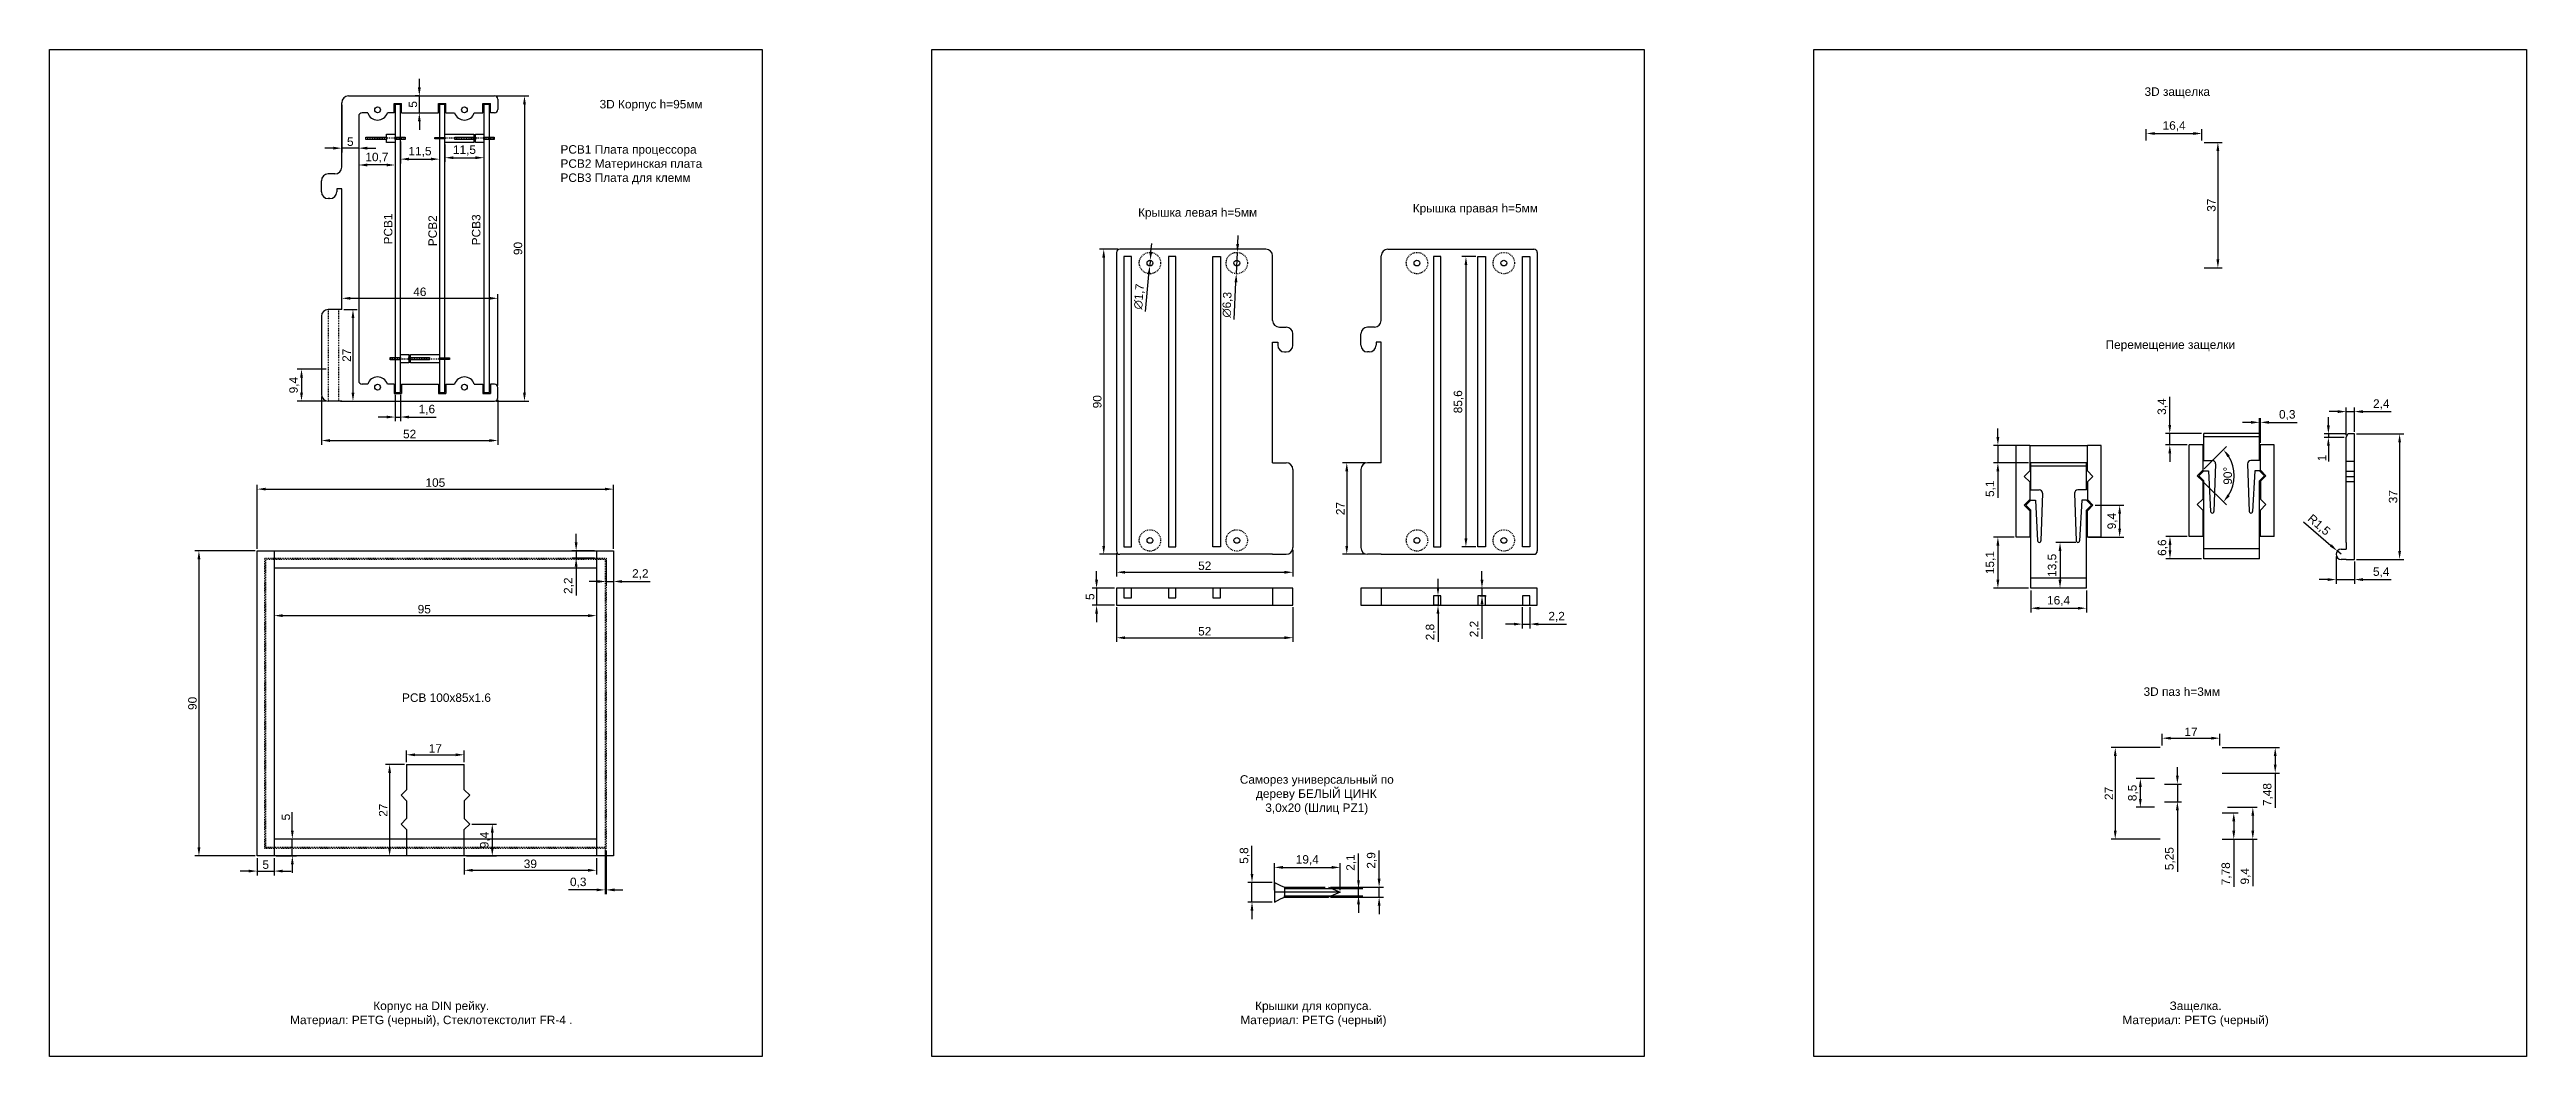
# Model space of a CAD drawing. Header units: millimetres. Extents: x 0 to 730, y 0 to 297.
import ezdxf

# ---------------------------------------------------------------- set-up
doc = ezdxf.new("R2010")
doc.units = ezdxf.units.MM
doc.linetypes.add('ACAD_ISO02W100', pattern=[15, 12, -3])
doc.linetypes.add('HIDDEN', pattern=[0.5, 0.25, -0.25])
doc.styles.get("Standard").update_dxf_attribs({"font": 'arial.ttf'})
doc.dimstyles.new('ISO-25', dxfattribs={"dimtxt": 2.5, "dimasz": 2.5, "dimexe": 1.25, "dimexo": 0.625, "dimtad": 1, "dimtxsty": 'Standard', "dimcen": 2.5, "dimadec": 0, "dimazin": 0, "dimtfac": 1, "dimtmove": 0, "dimatfit": 3, "dimfxl": 1, "dimarcsym": 0})

msp = doc.modelspace()

# ---------------------------------------------------------------- texts
at = {"char_height": 2.5}
for s, width, heights, insert, attachment_point in [('3D защелка', 21.95162, [0], (617.433, 285.828), 1), ('3D Корпус h=95мм', 31.32896, [0], (162.11, 282.126), 1), ('PCB1 Плата процессора\\PPCB2 Материнская плата\\PPCB3 Плата для клемм', 44.90062, [16.83], (150.577, 268.78), 1), ('Крышка левая h=5мм', 45.71906, [0], (355.91, 250.196), 3), ('Крышка правая h=5мм', 45.71906, [0], (438.66, 251.451), 3), ('Перемещение защелки', 46.55368, [0], (605.959, 211.193), 1), ('PCB 100x85x1.6', 27.83714, [0], (103.88, 107.089), 1), ('3D паз h=3мм', 31.32896, [0], (617.146, 108.872), 1), ('\\pi0.32628;Саморез универсальный по \\P\\pi5.07901;дереву БЕЛЫЙ ЦИНК \\P\\pi7.82201;3,0х20 (Шлиц PZ1)', 45.71906, [0], (350.483, 82.956), 1)]:
    msp.add_mtext_dynamic_manual_height_columns(s, width=width, gutter_width=12.5, heights=heights, dxfattribs=dict(at, insert=insert, attachment_point=attachment_point))
at = {"char_height": 2.5, "attachment_point": 1, "rotation": 90}
for s, insert in [('PCB1', (98.543, 239.509)), ('PCB3', (124.485, 239.25)), ('PCB2', (111.649, 238.988))]:
    msp.add_mtext_dynamic_manual_height_columns(s, width=9.93129, gutter_width=12.5, heights=[0], dxfattribs=dict(at, insert=insert))
at = {"linetype": 'Continuous', "char_height": 2.5, "attachment_point": 5}
for s, insert in [('Корпус на DIN рейку.\\PМатериал: PETG (черный), Стеклотекстолит FR-4 .', (112.5, 12.5)), ('Крышки для корпуса.\\PМатериал: PETG (черный) ', (372.5, 12.5)), ('Защелка.\\PМатериал: PETG (черный) ', (632.5, 12.5))]:
    msp.add_mtext_dynamic_manual_height_columns(s, width=185, gutter_width=5, heights=[0], dxfattribs=dict(at, insert=insert))

# ---------------------------------------------------------------- blocks, each defined once
blk = doc.blocks.new('*D4')
at = {"color": 0, "lineweight": -2, "transparency": 16777216}
for p, q in [((80.13, 194.69), (80.13, 180.42)), ((132.13, 193.69), (132.13, 180.42)), ((82.63, 181.67), (129.63, 181.67))]:
    blk.add_line(p, q, dxfattribs=at)
at = {"color": 0, "transparency": 16777216}
for points in [[(82.63, 182.09), (82.63, 181.25), (80.13, 181.67)], [(129.63, 182.09), (129.63, 181.25), (132.13, 181.67)]]:
    blk.add_solid(points, dxfattribs=at)
at = {"layer": 'Defpoints', "color": 0, "transparency": 16777216}
for p in [(80.13, 195.31), (132.13, 194.31), (132.13, 181.67)]:
    blk.add_point(p, dxfattribs=at)
at = {"color": 0, "transparency": 16777216, "insert": (106.13, 183.57), "char_height": 2.5, "attachment_point": 5}
blk.add_mtext('52', dxfattribs=at)
blk = doc.blocks.new('*D5')
at = {"color": 0, "lineweight": -2, "transparency": 16777216}
for p, q in [((131.75, 283.31), (141.22, 283.31)), ((139.97, 280.81), (139.97, 195.81)), ((131.75, 193.31), (141.22, 193.31))]:
    blk.add_line(p, q, dxfattribs=at)
at = {"color": 0, "transparency": 16777216}
for points in [[(139.56, 280.81), (140.39, 280.81), (139.97, 283.31)], [(139.56, 195.81), (140.39, 195.81), (139.97, 193.31)]]:
    blk.add_solid(points, dxfattribs=at)
at = {"layer": 'Defpoints', "color": 0, "transparency": 16777216}
for p in [(131.13, 283.31), (131.13, 193.31), (139.97, 193.31)]:
    blk.add_point(p, dxfattribs=at)
at = {"color": 0, "transparency": 16777216, "insert": (138.07, 238.31), "char_height": 2.5, "attachment_point": 5, "rotation": 90}
blk.add_mtext('90', dxfattribs=at)
blk = doc.blocks.new('*D6')
at = {"color": 0, "lineweight": -2, "transparency": 16777216}
for p, q in [((86.75, 220.31), (90.68, 220.31)), ((89.43, 217.81), (89.43, 195.81)), ((85.75, 193.31), (90.68, 193.31))]:
    blk.add_line(p, q, dxfattribs=at)
at = {"color": 0, "transparency": 16777216}
for points in [[(89.01, 217.81), (89.85, 217.81), (89.43, 220.31)], [(89.01, 195.81), (89.85, 195.81), (89.43, 193.31)]]:
    blk.add_solid(points, dxfattribs=at)
at = {"layer": 'Defpoints', "color": 0, "transparency": 16777216}
for p in [(86.13, 220.31), (85.13, 193.31), (89.43, 193.31)]:
    blk.add_point(p, dxfattribs=at)
at = {"color": 0, "transparency": 16777216, "insert": (87.55, 206.81), "char_height": 2.5, "attachment_point": 5, "rotation": 90}
blk.add_mtext('27', dxfattribs=at)
blk = doc.blocks.new('*D7')
at = {"color": 0, "lineweight": -2, "transparency": 16777216}
for p, q in [((86.13, 280.69), (86.13, 266.65)), ((91.13, 276.69), (91.13, 266.65)), ((83.63, 267.9), (81.13, 267.9)), ((91.13, 267.9), (86.13, 267.9)), ((93.63, 267.9), (96.13, 267.9))]:
    blk.add_line(p, q, dxfattribs=at)
at = {"color": 0, "transparency": 16777216}
for points in [[(83.63, 268.32), (83.63, 267.48), (86.13, 267.9)], [(93.63, 268.32), (93.63, 267.48), (91.13, 267.9)]]:
    blk.add_solid(points, dxfattribs=at)
at = {"layer": 'Defpoints', "color": 0, "transparency": 16777216}
for p in [(86.13, 281.31), (91.13, 277.31), (86.13, 267.9)]:
    blk.add_point(p, dxfattribs=at)
at = {"color": 0, "transparency": 16777216, "insert": (88.63, 269.8), "char_height": 2.5, "attachment_point": 5}
blk.add_mtext('5', dxfattribs=at)
blk = doc.blocks.new('*D8')
at = {"color": 0, "lineweight": -2, "transparency": 16777216}
for p, q in [((108.99, 285.81), (108.99, 288.31)), ((104.35, 278.31), (110.24, 278.31)), ((109, 283.31), (107.74, 283.31)), ((108.99, 278.31), (108.99, 283.31)), ((108.99, 275.81), (108.99, 273.31))]:
    blk.add_line(p, q, dxfattribs=at)
at = {"color": 0, "transparency": 16777216}
for points in [[(108.57, 285.81), (109.4, 285.81), (108.99, 283.31)], [(108.57, 275.81), (109.4, 275.81), (108.99, 278.31)]]:
    blk.add_solid(points, dxfattribs=at)
at = {"layer": 'Defpoints', "color": 0, "transparency": 16777216}
for p in [(103.73, 278.31), (108.99, 283.31), (109.63, 283.31)]:
    blk.add_point(p, dxfattribs=at)
at = {"color": 0, "transparency": 16777216, "insert": (107.09, 280.81), "char_height": 2.5, "attachment_point": 5, "rotation": 90}
blk.add_mtext('5', dxfattribs=at)
blk = doc.blocks.new('*D0')
at = {"color": 0, "lineweight": -2, "transparency": 16777216}
for p, q in [((86.13, 220.94), (86.13, 224.87)), ((88.63, 223.62), (129.63, 223.62)), ((132.13, 197.94), (132.13, 224.87))]:
    blk.add_line(p, q, dxfattribs=at)
at = {"color": 0, "transparency": 16777216}
for points in [[(88.63, 224.03), (88.63, 223.2), (86.13, 223.62)], [(129.63, 224.03), (129.63, 223.2), (132.13, 223.62)]]:
    blk.add_solid(points, dxfattribs=at)
at = {"layer": 'Defpoints', "color": 0, "transparency": 16777216}
for p in [(86.13, 220.31), (132.13, 223.62), (132.13, 197.31)]:
    blk.add_point(p, dxfattribs=at)
at = {"color": 0, "transparency": 16777216, "insert": (109.13, 225.52), "char_height": 2.5, "attachment_point": 5}
blk.add_mtext('46', dxfattribs=at)
blk = doc.blocks.new('*D1')
at = {"color": 0, "lineweight": -2, "transparency": 16777216}
for p, q in [((116.53, 268.94), (116.53, 263.83)), ((119.03, 265.08), (125.53, 265.08)), ((128.03, 268.94), (128.03, 263.83))]:
    blk.add_line(p, q, dxfattribs=at)
at = {"color": 0, "transparency": 16777216}
for points in [[(119.03, 265.5), (119.03, 264.67), (116.53, 265.08)], [(125.53, 265.5), (125.53, 264.67), (128.03, 265.08)]]:
    blk.add_solid(points, dxfattribs=at)
at = {"layer": 'Defpoints', "color": 0, "transparency": 16777216}
for p in [(116.53, 269.56), (128.03, 269.56), (128.03, 265.08)]:
    blk.add_point(p, dxfattribs=at)
at = {"color": 0, "transparency": 16777216, "insert": (122.28, 267.21), "char_height": 2.5, "attachment_point": 5}
blk.add_mtext('11,5', dxfattribs=at)
blk = doc.blocks.new('*D2')
at = {"color": 0, "lineweight": -2, "transparency": 16777216}
for p, q in [((103.43, 269.87), (103.43, 263.42)), ((105.93, 264.67), (112.43, 264.67)), ((114.93, 269.99), (114.93, 263.42))]:
    blk.add_line(p, q, dxfattribs=at)
at = {"color": 0, "transparency": 16777216}
for points in [[(105.93, 265.09), (105.93, 264.26), (103.43, 264.67)], [(112.43, 265.09), (112.43, 264.26), (114.93, 264.67)]]:
    blk.add_solid(points, dxfattribs=at)
at = {"layer": 'Defpoints', "color": 0, "transparency": 16777216}
for p in [(103.43, 270.49), (114.93, 270.61), (114.93, 264.67)]:
    blk.add_point(p, dxfattribs=at)
at = {"color": 0, "transparency": 16777216, "insert": (109.18, 266.8), "char_height": 2.5, "attachment_point": 5}
blk.add_mtext('11,5', dxfattribs=at)
blk = doc.blocks.new('*D3')
at = {"color": 0, "lineweight": -2, "transparency": 16777216}
for p, q in [((91.13, 276.69), (91.13, 261.69)), ((99.33, 262.94), (93.63, 262.94)), ((101.83, 268.94), (101.83, 261.69))]:
    blk.add_line(p, q, dxfattribs=at)
at = {"color": 0, "transparency": 16777216}
for points in [[(93.63, 263.35), (93.63, 262.52), (91.13, 262.94)], [(99.33, 263.35), (99.33, 262.52), (101.83, 262.94)]]:
    blk.add_solid(points, dxfattribs=at)
at = {"layer": 'Defpoints', "color": 0, "transparency": 16777216}
for p in [(91.13, 277.31), (91.13, 262.94), (101.83, 269.56)]:
    blk.add_point(p, dxfattribs=at)
at = {"color": 0, "transparency": 16777216, "insert": (96.48, 265.07), "char_height": 2.5, "attachment_point": 5}
blk.add_mtext('10,7', dxfattribs=at)
blk = doc.blocks.new('*D9')
at = {"color": 0, "lineweight": -2, "transparency": 16777216}
for p, q in [((61.21, 149.77), (61.21, 168.59)), ((166.21, 149.77), (166.21, 168.59)), ((63.71, 167.34), (163.71, 167.34))]:
    blk.add_line(p, q, dxfattribs=at)
at = {"color": 0, "transparency": 16777216}
for points in [[(63.71, 167.76), (63.71, 166.93), (61.21, 167.34)], [(163.71, 167.76), (163.71, 166.93), (166.21, 167.34)]]:
    blk.add_solid(points, dxfattribs=at)
at = {"layer": 'Defpoints', "color": 0, "transparency": 16777216}
for p in [(166.21, 167.34), (61.21, 149.15), (166.21, 149.15)]:
    blk.add_point(p, dxfattribs=at)
at = {"color": 0, "transparency": 16777216, "insert": (113.71, 169.25), "char_height": 2.5, "attachment_point": 5}
blk.add_mtext('105', dxfattribs=at)
blk = doc.blocks.new('*D10')
at = {"color": 0, "lineweight": -2, "transparency": 16777216}
for p, q in [((60.59, 149.15), (42.78, 149.15)), ((44.03, 146.65), (44.03, 61.65)), ((60.59, 59.15), (42.78, 59.15))]:
    blk.add_line(p, q, dxfattribs=at)
at = {"color": 0, "transparency": 16777216}
for points in [[(43.61, 146.65), (44.45, 146.65), (44.03, 149.15)], [(43.61, 61.65), (44.45, 61.65), (44.03, 59.15)]]:
    blk.add_solid(points, dxfattribs=at)
at = {"layer": 'Defpoints', "color": 0, "transparency": 16777216}
for p in [(61.21, 149.15), (44.03, 59.15), (61.21, 59.15)]:
    blk.add_point(p, dxfattribs=at)
at = {"color": 0, "transparency": 16777216, "insert": (42.13, 104.15), "char_height": 2.5, "attachment_point": 5, "rotation": 90}
blk.add_mtext('90', dxfattribs=at)
blk = doc.blocks.new('*D11')
at = {"color": 0, "lineweight": -2, "transparency": 16777216}
for p, q in [((66.21, 143.52), (66.21, 128.77)), ((161.21, 143.52), (161.21, 128.77)), ((68.71, 130.02), (158.71, 130.02))]:
    blk.add_line(p, q, dxfattribs=at)
at = {"color": 0, "transparency": 16777216}
for points in [[(68.71, 130.44), (68.71, 129.6), (66.21, 130.02)], [(158.71, 130.44), (158.71, 129.6), (161.21, 130.02)]]:
    blk.add_solid(points, dxfattribs=at)
at = {"layer": 'Defpoints', "color": 0, "transparency": 16777216}
for p in [(66.21, 144.15), (161.21, 144.15), (161.21, 130.02)]:
    blk.add_point(p, dxfattribs=at)
at = {"color": 0, "transparency": 16777216, "insert": (110.44, 131.92), "char_height": 2.5, "attachment_point": 5}
blk.add_mtext('95', dxfattribs=at)
blk = doc.blocks.new('*D12')
at = {"color": 0, "lineweight": -2, "transparency": 16777216}
for p, q in [((163.71, 61.02), (163.71, 47.89)), ((164.01, 60.72), (164.01, 47.89)), ((161.21, 49.14), (152.91, 49.14)), ((164.01, 49.14), (163.71, 49.14)), ((166.51, 49.14), (169.01, 49.14))]:
    blk.add_line(p, q, dxfattribs=at)
at = {"color": 0, "transparency": 16777216}
for points in [[(161.21, 49.55), (161.21, 48.72), (163.71, 49.14)], [(166.51, 49.55), (166.51, 48.72), (164.01, 49.14)]]:
    blk.add_solid(points, dxfattribs=at)
at = {"layer": 'Defpoints', "color": 0, "transparency": 16777216}
for p in [(163.71, 61.65), (164.01, 61.35), (164.01, 49.14)]:
    blk.add_point(p, dxfattribs=at)
at = {"color": 0, "transparency": 16777216, "insert": (155.81, 51.27), "char_height": 2.5, "attachment_point": 5}
blk.add_mtext('0,3', dxfattribs=at)
blk = doc.blocks.new('*D13')
at = {"color": 0, "lineweight": -2, "transparency": 16777216}
for p, q in [((61.21, 58.52), (61.21, 53.43)), ((66.21, 58.52), (66.21, 53.43)), ((58.71, 54.68), (56.21, 54.68)), ((61.21, 54.68), (66.21, 54.68)), ((68.71, 54.68), (71.21, 54.68))]:
    blk.add_line(p, q, dxfattribs=at)
at = {"color": 0, "transparency": 16777216}
for points in [[(58.71, 55.1), (58.71, 54.27), (61.21, 54.68)], [(68.71, 55.1), (68.71, 54.27), (66.21, 54.68)]]:
    blk.add_solid(points, dxfattribs=at)
at = {"layer": 'Defpoints', "color": 0, "transparency": 16777216}
for p in [(61.21, 59.15), (66.21, 59.15), (66.21, 54.68)]:
    blk.add_point(p, dxfattribs=at)
at = {"color": 0, "transparency": 16777216, "insert": (63.71, 56.58), "char_height": 2.5, "attachment_point": 5}
blk.add_mtext('5', dxfattribs=at)
blk = doc.blocks.new('*D14')
at = {"color": 0, "lineweight": -2, "transparency": 16777216}
for p, q in [((71.55, 66.65), (71.55, 72.06)), ((66.84, 64.15), (72.8, 64.15)), ((66.84, 59.15), (72.8, 59.15)), ((71.55, 59.15), (71.55, 64.15)), ((71.55, 56.65), (71.55, 54.15))]:
    blk.add_line(p, q, dxfattribs=at)
at = {"color": 0, "transparency": 16777216}
for points in [[(71.14, 66.65), (71.97, 66.65), (71.55, 64.15)], [(71.14, 56.65), (71.97, 56.65), (71.55, 59.15)]]:
    blk.add_solid(points, dxfattribs=at)
at = {"layer": 'Defpoints', "color": 0, "transparency": 16777216}
for p in [(66.21, 64.15), (66.21, 59.15), (71.55, 64.15)]:
    blk.add_point(p, dxfattribs=at)
at = {"color": 0, "transparency": 16777216, "insert": (69.66, 70.6), "char_height": 2.5, "attachment_point": 5, "rotation": 90}
blk.add_mtext('5', dxfattribs=at)
blk = doc.blocks.new('*D15')
at = {"color": 0, "lineweight": -2, "transparency": 16777216}
for p, q in [((155.2, 151.65), (155.2, 154.15)), ((160.59, 149.15), (153.95, 149.15)), ((160.59, 146.95), (153.95, 146.95)), ((155.2, 149.15), (155.2, 146.95)), ((155.2, 144.45), (155.2, 135.94))]:
    blk.add_line(p, q, dxfattribs=at)
at = {"color": 0, "transparency": 16777216}
for points in [[(154.78, 151.65), (155.62, 151.65), (155.2, 149.15)], [(154.78, 144.45), (155.62, 144.45), (155.2, 146.95)]]:
    blk.add_solid(points, dxfattribs=at)
at = {"layer": 'Defpoints', "color": 0, "transparency": 16777216}
for p in [(155.2, 146.95), (161.21, 149.15), (161.21, 146.95)]:
    blk.add_point(p, dxfattribs=at)
at = {"color": 0, "transparency": 16777216, "insert": (153.07, 138.85), "char_height": 2.5, "attachment_point": 5, "rotation": 90}
blk.add_mtext('2,2', dxfattribs=at)
blk = doc.blocks.new('*D16')
at = {"color": 0, "lineweight": -2, "transparency": 16777216}
for p, q in [((164.01, 146.32), (164.01, 138.85)), ((166.21, 148.52), (166.21, 138.85)), ((161.51, 140.1), (159.01, 140.1)), ((164.01, 140.1), (166.21, 140.1)), ((168.71, 140.1), (177.03, 140.1))]:
    blk.add_line(p, q, dxfattribs=at)
at = {"color": 0, "transparency": 16777216}
for points in [[(161.51, 140.51), (161.51, 139.68), (164.01, 140.1)], [(168.71, 140.51), (168.71, 139.68), (166.21, 140.1)]]:
    blk.add_solid(points, dxfattribs=at)
at = {"layer": 'Defpoints', "color": 0, "transparency": 16777216}
for p in [(164.01, 146.95), (166.21, 149.15), (166.21, 140.1)]:
    blk.add_point(p, dxfattribs=at)
at = {"color": 0, "transparency": 16777216, "insert": (174.12, 142.23), "char_height": 2.5, "attachment_point": 5}
blk.add_mtext('2,2', dxfattribs=at)
blk = doc.blocks.new('*D17')
at = {"color": 0, "lineweight": -2, "transparency": 16777216}
for p, q in [((124.46, 68.55), (131.73, 68.55)), ((130.48, 66.05), (130.48, 61.65)), ((122.84, 59.15), (131.73, 59.15))]:
    blk.add_line(p, q, dxfattribs=at)
at = {"color": 0, "transparency": 16777216}
for points in [[(130.07, 66.05), (130.9, 66.05), (130.48, 68.55)], [(130.07, 61.65), (130.9, 61.65), (130.48, 59.15)]]:
    blk.add_solid(points, dxfattribs=at)
at = {"layer": 'Defpoints', "color": 0, "transparency": 16777216}
for p in [(123.84, 68.55), (122.21, 59.15), (130.48, 59.15)]:
    blk.add_point(p, dxfattribs=at)
at = {"color": 0, "transparency": 16777216, "insert": (128.36, 63.85), "char_height": 2.5, "attachment_point": 5, "rotation": 90}
blk.add_mtext('9,4', dxfattribs=at)
blk = doc.blocks.new('*D18')
at = {"color": 0, "lineweight": -2, "transparency": 16777216}
for p, q in [((104.59, 86.15), (98.98, 86.15)), ((100.23, 83.65), (100.23, 61.65)), ((104.59, 59.15), (98.98, 59.15))]:
    blk.add_line(p, q, dxfattribs=at)
at = {"color": 0, "transparency": 16777216}
for points in [[(99.81, 83.65), (100.64, 83.65), (100.23, 86.15)], [(99.81, 61.65), (100.64, 61.65), (100.23, 59.15)]]:
    blk.add_solid(points, dxfattribs=at)
at = {"layer": 'Defpoints', "color": 0, "transparency": 16777216}
for p in [(105.21, 86.15), (100.23, 59.15), (105.21, 59.15)]:
    blk.add_point(p, dxfattribs=at)
at = {"color": 0, "transparency": 16777216, "insert": (98.35, 72.65), "char_height": 2.5, "attachment_point": 5, "rotation": 90}
blk.add_mtext('27', dxfattribs=at)
blk = doc.blocks.new('*D19')
at = {"color": 0, "lineweight": -2, "transparency": 16777216}
for p, q in [((105.21, 86.77), (105.21, 90.23)), ((107.71, 88.98), (119.71, 88.98)), ((122.21, 86.77), (122.21, 90.23))]:
    blk.add_line(p, q, dxfattribs=at)
at = {"color": 0, "transparency": 16777216}
for points in [[(107.71, 89.39), (107.71, 88.56), (105.21, 88.98)], [(119.71, 89.39), (119.71, 88.56), (122.21, 88.98)]]:
    blk.add_solid(points, dxfattribs=at)
at = {"layer": 'Defpoints', "color": 0, "transparency": 16777216}
for p in [(122.21, 88.98), (105.21, 86.15), (122.21, 86.15)]:
    blk.add_point(p, dxfattribs=at)
at = {"color": 0, "transparency": 16777216, "insert": (113.71, 90.86), "char_height": 2.5, "attachment_point": 5}
blk.add_mtext('17', dxfattribs=at)
blk = doc.blocks.new('*D20')
at = {"color": 0, "lineweight": -2, "transparency": 16777216}
for p, q in [((122.21, 58.52), (122.21, 53.67)), ((161.21, 58.52), (161.21, 53.67)), ((124.71, 54.92), (158.71, 54.92))]:
    blk.add_line(p, q, dxfattribs=at)
at = {"color": 0, "transparency": 16777216}
for points in [[(124.71, 55.33), (124.71, 54.5), (122.21, 54.92)], [(158.71, 55.33), (158.71, 54.5), (161.21, 54.92)]]:
    blk.add_solid(points, dxfattribs=at)
at = {"layer": 'Defpoints', "color": 0, "transparency": 16777216}
for p in [(122.21, 59.15), (161.21, 59.15), (161.21, 54.92)]:
    blk.add_point(p, dxfattribs=at)
at = {"color": 0, "transparency": 16777216, "insert": (141.71, 56.82), "char_height": 2.5, "attachment_point": 5}
blk.add_mtext('39', dxfattribs=at)
blk = doc.blocks.new('*D21')
at = {"color": 0, "lineweight": -2, "transparency": 16777216}
for p, q in [((81.5, 202.71), (73.01, 202.71)), ((74.26, 200.21), (74.26, 195.81)), ((81.5, 193.31), (73.01, 193.31))]:
    blk.add_line(p, q, dxfattribs=at)
at = {"color": 0, "transparency": 16777216}
for points in [[(73.85, 200.21), (74.68, 200.21), (74.26, 202.71)], [(73.85, 195.81), (74.68, 195.81), (74.26, 193.31)]]:
    blk.add_solid(points, dxfattribs=at)
at = {"layer": 'Defpoints', "color": 0, "transparency": 16777216}
for p in [(82.13, 202.71, 37.38), (74.26, 193.31), (82.13, 193.31)]:
    blk.add_point(p, dxfattribs=at)
at = {"color": 0, "transparency": 16777216, "insert": (72.14, 198.01), "char_height": 2.5, "attachment_point": 5, "rotation": 90}
blk.add_mtext('9,4', dxfattribs=at)
blk = doc.blocks.new('*D22')
at = {"color": 0, "lineweight": -2, "transparency": 16777216}
for p, q in [((101.83, 195.19), (101.83, 187.35)), ((103.43, 195.19), (103.43, 187.35)), ((99.33, 188.6), (96.83, 188.6)), ((101.83, 188.6), (103.43, 188.6)), ((105.93, 188.6), (113.99, 188.6))]:
    blk.add_line(p, q, dxfattribs=at)
at = {"color": 0, "transparency": 16777216}
for points in [[(99.33, 189.02), (99.33, 188.19), (101.83, 188.6)], [(105.93, 189.02), (105.93, 188.19), (103.43, 188.6)]]:
    blk.add_solid(points, dxfattribs=at)
at = {"layer": 'Defpoints', "color": 0, "transparency": 16777216}
for p in [(101.83, 195.81), (103.43, 195.81), (103.43, 188.6)]:
    blk.add_point(p, dxfattribs=at)
at = {"color": 0, "transparency": 16777216, "insert": (111.21, 190.73), "char_height": 2.5, "attachment_point": 5}
blk.add_mtext('1,6', dxfattribs=at)
blk = doc.blocks.new('*D131')
at = {"color": 0, "lineweight": -2, "transparency": 16777216}
for p, q in [((622.65, 91.71), (622.65, 95.13)), ((639.65, 91.71), (639.65, 95.13)), ((625.15, 93.88), (637.15, 93.88))]:
    blk.add_line(p, q, dxfattribs=at)
at = {"color": 0, "transparency": 16777216}
for points in [[(625.15, 94.3), (625.15, 93.46), (622.65, 93.88)], [(637.15, 94.3), (637.15, 93.46), (639.65, 93.88)]]:
    blk.add_solid(points, dxfattribs=at)
at = {"layer": 'Defpoints', "color": 0, "transparency": 16777216}
for p in [(622.65, 91.09), (639.65, 93.88), (639.65, 91.09)]:
    blk.add_point(p, dxfattribs=at)
at = {"color": 0, "transparency": 16777216, "insert": (631.15, 95.76), "char_height": 2.5, "attachment_point": 5}
blk.add_mtext('17', dxfattribs=at)
blk = doc.blocks.new('*D132')
at = {"color": 0, "lineweight": -2, "transparency": 16777216}
for p, q in [((620.41, 81.99), (614.95, 81.99)), ((620.41, 73.49), (614.95, 73.49)), ((616.2, 79.49), (616.2, 75.99))]:
    blk.add_line(p, q, dxfattribs=at)
at = {"color": 0, "transparency": 16777216}
for points in [[(615.79, 79.49), (616.62, 79.49), (616.2, 81.99)], [(615.79, 75.99), (616.62, 75.99), (616.2, 73.49)]]:
    blk.add_solid(points, dxfattribs=at)
at = {"layer": 'Defpoints', "color": 0, "transparency": 16777216}
for p in [(621.03, 81.99), (616.2, 73.49), (621.03, 73.49)]:
    blk.add_point(p, dxfattribs=at)
at = {"color": 0, "transparency": 16777216, "insert": (614.08, 77.74), "char_height": 2.5, "attachment_point": 5, "rotation": 90}
blk.add_mtext('8,5', dxfattribs=at)
blk = doc.blocks.new('*D133')
at = {"color": 0, "lineweight": -2, "transparency": 16777216}
for p, q in [((622.03, 91.09), (607.56, 91.09)), ((608.81, 88.59), (608.81, 66.59)), ((622.03, 64.09), (607.56, 64.09))]:
    blk.add_line(p, q, dxfattribs=at)
at = {"color": 0, "transparency": 16777216}
for points in [[(608.39, 88.59), (609.23, 88.59), (608.81, 91.09)], [(608.39, 66.59), (609.23, 66.59), (608.81, 64.09)]]:
    blk.add_solid(points, dxfattribs=at)
at = {"layer": 'Defpoints', "color": 0, "transparency": 16777216}
for p in [(622.65, 91.09), (608.81, 64.09), (622.65, 64.09)]:
    blk.add_point(p, dxfattribs=at)
at = {"color": 0, "transparency": 16777216, "insert": (606.93, 77.59), "char_height": 2.5, "attachment_point": 5, "rotation": 90}
blk.add_mtext('27', dxfattribs=at)
blk = doc.blocks.new('*D134')
at = {"color": 0, "lineweight": -2, "transparency": 16777216}
for p, q in [((640.28, 91.09), (657.2, 91.09)), ((655.95, 88.59), (655.95, 86.11)), ((640.28, 83.61), (657.2, 83.61)), ((655.95, 83.61), (655.95, 73.38))]:
    blk.add_line(p, q, dxfattribs=at)
at = {"color": 0, "transparency": 16777216}
for points in [[(655.53, 88.59), (656.37, 88.59), (655.95, 91.09)], [(655.53, 86.11), (656.37, 86.11), (655.95, 83.61)]]:
    blk.add_solid(points, dxfattribs=at)
at = {"layer": 'Defpoints', "color": 0, "transparency": 16777216}
for p in [(639.65, 91.09), (639.65, 83.61), (655.95, 83.61)]:
    blk.add_point(p, dxfattribs=at)
at = {"color": 0, "transparency": 16777216, "insert": (653.82, 77.25), "char_height": 2.5, "attachment_point": 5, "rotation": 90}
blk.add_mtext('7,48', dxfattribs=at)
blk = doc.blocks.new('*D135')
at = {"color": 0, "lineweight": -2, "transparency": 16777216}
for p, q in [((640.28, 71.86), (644.99, 71.86)), ((643.74, 69.36), (643.74, 66.59)), ((640.28, 64.09), (644.99, 64.09)), ((643.74, 64.09), (643.74, 50.03))]:
    blk.add_line(p, q, dxfattribs=at)
at = {"color": 0, "transparency": 16777216}
for points in [[(643.32, 69.36), (644.16, 69.36), (643.74, 71.86)], [(643.32, 66.59), (644.16, 66.59), (643.74, 64.09)]]:
    blk.add_solid(points, dxfattribs=at)
at = {"layer": 'Defpoints', "color": 0, "transparency": 16777216}
for p in [(639.65, 71.86), (643.74, 71.86), (639.65, 64.09)]:
    blk.add_point(p, dxfattribs=at)
at = {"color": 0, "transparency": 16777216, "insert": (641.61, 53.89), "char_height": 2.5, "attachment_point": 5, "rotation": 90}
blk.add_mtext('7,78', dxfattribs=at)
blk = doc.blocks.new('*D136')
at = {"color": 0, "lineweight": -2, "transparency": 16777216}
for p, q in [((623.28, 80.36), (628.37, 80.36)), ((627.12, 82.86), (627.12, 85.36)), ((627.12, 80.36), (627.12, 75.11)), ((623.28, 75.11), (628.37, 75.11)), ((627.12, 72.61), (627.12, 54.47))]:
    blk.add_line(p, q, dxfattribs=at)
at = {"color": 0, "transparency": 16777216}
for points in [[(626.7, 82.86), (627.54, 82.86), (627.12, 80.36)], [(626.7, 72.61), (627.54, 72.61), (627.12, 75.11)]]:
    blk.add_solid(points, dxfattribs=at)
at = {"layer": 'Defpoints', "color": 0, "transparency": 16777216}
for p in [(622.65, 80.36), (622.65, 75.11), (627.12, 75.11)]:
    blk.add_point(p, dxfattribs=at)
at = {"color": 0, "transparency": 16777216, "insert": (624.99, 58.35), "char_height": 2.5, "attachment_point": 5, "rotation": 90}
blk.add_mtext('5,25', dxfattribs=at)
blk = doc.blocks.new('*D145')
at = {"color": 0, "lineweight": -2, "transparency": 16777216}
for p, q in [((624.88, 186.28), (624.88, 194.57)), ((634.27, 183.78), (623.63, 183.78)), ((624.88, 180.38), (624.88, 183.78)), ((629.97, 180.38), (623.63, 180.38)), ((624.88, 177.88), (624.88, 175.38))]:
    blk.add_line(p, q, dxfattribs=at)
at = {"color": 0, "transparency": 16777216}
for points in [[(624.46, 186.28), (625.3, 186.28), (624.88, 183.78)], [(624.46, 177.88), (625.3, 177.88), (624.88, 180.38)]]:
    blk.add_solid(points, dxfattribs=at)
at = {"layer": 'Defpoints', "color": 0, "transparency": 16777216}
for p in [(624.88, 183.78), (634.9, 183.78), (630.6, 180.38)]:
    blk.add_point(p, dxfattribs=at)
at = {"color": 0, "transparency": 16777216, "insert": (622.75, 191.67), "char_height": 2.5, "attachment_point": 5, "rotation": 90}
blk.add_mtext('3,4', dxfattribs=at)
blk = doc.blocks.new('*D146')
at = {"color": 0, "lineweight": -2, "transparency": 16777216}
for p, q in [((629.97, 153.38), (623.69, 153.38)), ((634.27, 146.78), (623.69, 146.78)), ((624.94, 150.88), (624.94, 149.28))]:
    blk.add_line(p, q, dxfattribs=at)
at = {"color": 0, "transparency": 16777216}
for points in [[(624.53, 150.88), (625.36, 150.88), (624.94, 153.38)], [(624.53, 149.28), (625.36, 149.28), (624.94, 146.78)]]:
    blk.add_solid(points, dxfattribs=at)
at = {"layer": 'Defpoints', "color": 0, "transparency": 16777216}
for p in [(630.6, 153.38), (624.94, 146.78), (634.9, 146.78)]:
    blk.add_point(p, dxfattribs=at)
at = {"color": 0, "transparency": 16777216, "insert": (622.82, 150.08), "char_height": 2.5, "attachment_point": 5, "rotation": 90}
blk.add_mtext('6,6', dxfattribs=at)
blk = doc.blocks.new('*D147')
at = {"color": 0, "lineweight": -2, "transparency": 16777216}
for p, q in [((648.8, 187.03), (646.3, 187.03)), ((651.3, 181), (651.3, 188.28)), ((651.3, 187.03), (651.6, 187.03)), ((651.6, 181), (651.6, 188.28)), ((654.1, 187.03), (662.4, 187.03))]:
    blk.add_line(p, q, dxfattribs=at)
at = {"color": 0, "transparency": 16777216}
for points in [[(648.8, 187.45), (648.8, 186.61), (651.3, 187.03)], [(654.1, 187.45), (654.1, 186.61), (651.6, 187.03)]]:
    blk.add_solid(points, dxfattribs=at)
at = {"layer": 'Defpoints', "color": 0, "transparency": 16777216}
for p in [(651.6, 187.03), (651.3, 180.38), (651.6, 180.38)]:
    blk.add_point(p, dxfattribs=at)
at = {"color": 0, "transparency": 16777216, "insert": (659.5, 189.16), "char_height": 2.5, "attachment_point": 5}
blk.add_mtext('0,3', dxfattribs=at)
blk = doc.blocks.new('*D148')
at = {"color": 0, "lineweight": -2, "transparency": 16777216}
for p, q in [((674.39, 190.2), (671.89, 190.2)), ((676.89, 183.23), (676.89, 191.45)), ((676.89, 190.2), (679.29, 190.2)), ((679.29, 184.23), (679.29, 191.45)), ((681.79, 190.2), (690.12, 190.2))]:
    blk.add_line(p, q, dxfattribs=at)
at = {"color": 0, "transparency": 16777216}
for points in [[(674.39, 190.62), (674.39, 189.78), (676.89, 190.2)], [(681.79, 190.62), (681.79, 189.78), (679.29, 190.2)]]:
    blk.add_solid(points, dxfattribs=at)
at = {"layer": 'Defpoints', "color": 0, "transparency": 16777216}
for p in [(679.29, 190.2), (676.89, 182.61), (679.29, 183.61)]:
    blk.add_point(p, dxfattribs=at)
at = {"color": 0, "transparency": 16777216, "insert": (687.21, 192.33), "char_height": 2.5, "attachment_point": 5}
blk.add_mtext('2,4', dxfattribs=at)
blk = doc.blocks.new('*D149')
at = {"color": 0, "lineweight": -2, "transparency": 16777216}
for p, q in [((673.89, 147.48), (673.89, 139.41)), ((671.39, 140.66), (668.89, 140.66)), ((673.89, 140.66), (679.29, 140.66)), ((679.29, 145.98), (679.29, 139.41)), ((681.79, 140.66), (690.08, 140.66))]:
    blk.add_line(p, q, dxfattribs=at)
at = {"color": 0, "transparency": 16777216}
for points in [[(671.39, 141.08), (671.39, 140.24), (673.89, 140.66)], [(681.79, 141.08), (681.79, 140.24), (679.29, 140.66)]]:
    blk.add_solid(points, dxfattribs=at)
at = {"layer": 'Defpoints', "color": 0, "transparency": 16777216}
for p in [(673.89, 148.11), (679.29, 146.61), (679.29, 140.66)]:
    blk.add_point(p, dxfattribs=at)
at = {"color": 0, "transparency": 16777216, "insert": (687.19, 142.78), "char_height": 2.5, "attachment_point": 5}
blk.add_mtext('5,4', dxfattribs=at)
blk = doc.blocks.new('*D150')
at = {"color": 0, "lineweight": -2, "transparency": 16777216}
for p, q in [((664.25, 157.72), (672.36, 150.72)), ((675.39, 148.11), (674.25, 149.09))]:
    blk.add_line(p, q, dxfattribs=at)
at = {"color": 0, "transparency": 16777216}
blk.add_solid([(672.63, 151.04), (672.09, 150.4), (674.25, 149.09)], dxfattribs=at)
at = {"layer": 'Defpoints', "color": 0, "transparency": 16777216}
for p in [(674.25, 149.09), (675.39, 148.11)]:
    blk.add_point(p, dxfattribs=at)
at = {"color": 0, "transparency": 16777216, "insert": (668.75, 156.65), "char_height": 2.5, "attachment_point": 5, "rotation": 319.22423}
blk.add_mtext('R1,5', dxfattribs=at)
blk = doc.blocks.new('*D151')
at = {"color": 0, "lineweight": -2, "transparency": 16777216}
for p, q in [((676.77, 183.61), (670.38, 183.61)), ((676.27, 182.61), (670.38, 182.61)), ((671.63, 186.11), (671.63, 188.61)), ((671.63, 183.61), (671.63, 182.61)), ((671.63, 180.11), (671.63, 175.44))]:
    blk.add_line(p, q, dxfattribs=at)
at = {"color": 0, "transparency": 16777216}
for points in [[(671.21, 186.11), (672.04, 186.11), (671.63, 183.61)], [(671.21, 180.11), (672.04, 180.11), (671.63, 182.61)]]:
    blk.add_solid(points, dxfattribs=at)
at = {"layer": 'Defpoints', "color": 0, "transparency": 16777216}
for p in [(671.63, 182.61), (676.89, 182.61), (677.39, 183.61)]:
    blk.add_point(p, dxfattribs=at)
at = {"color": 0, "transparency": 16777216, "insert": (669.75, 176.52), "char_height": 2.5, "attachment_point": 5, "rotation": 90}
blk.add_mtext('1', dxfattribs=at)
blk = doc.blocks.new('*D152')
at = {"color": 0, "lineweight": -2, "transparency": 16777216}
for p, q in [((574.22, 182.71), (574.22, 185.21)), ((582.98, 180.21), (572.97, 180.21)), ((574.22, 180.21), (574.22, 175.11)), ((583.28, 175.11), (572.97, 175.11)), ((574.22, 172.61), (574.22, 164.79))]:
    blk.add_line(p, q, dxfattribs=at)
at = {"color": 0, "transparency": 16777216}
for points in [[(573.8, 182.71), (574.63, 182.71), (574.22, 180.21)], [(573.8, 172.61), (574.63, 172.61), (574.22, 175.11)]]:
    blk.add_solid(points, dxfattribs=at)
at = {"layer": 'Defpoints', "color": 0, "transparency": 16777216}
for p in [(583.61, 180.21), (574.22, 175.11), (583.91, 175.11)]:
    blk.add_point(p, dxfattribs=at)
at = {"color": 0, "transparency": 16777216, "insert": (572.09, 167.45), "char_height": 2.5, "attachment_point": 5, "rotation": 90}
blk.add_mtext('5,1', dxfattribs=at)
blk = doc.blocks.new('*D153')
at = {"color": 0, "lineweight": -2, "transparency": 16777216}
for p, q in [((578.98, 153.21), (572.97, 153.21)), ((574.22, 150.71), (574.22, 140.61)), ((583.28, 138.11), (572.97, 138.11))]:
    blk.add_line(p, q, dxfattribs=at)
at = {"color": 0, "transparency": 16777216}
for points in [[(573.8, 150.71), (574.63, 150.71), (574.22, 153.21)], [(573.8, 140.61), (574.63, 140.61), (574.22, 138.11)]]:
    blk.add_solid(points, dxfattribs=at)
at = {"layer": 'Defpoints', "color": 0, "transparency": 16777216}
for p in [(579.61, 153.21), (574.22, 138.11), (583.91, 138.11)]:
    blk.add_point(p, dxfattribs=at)
at = {"color": 0, "transparency": 16777216, "insert": (572.09, 145.66), "char_height": 2.5, "attachment_point": 5, "rotation": 90}
blk.add_mtext('15,1', dxfattribs=at)
blk = doc.blocks.new('*D137')
at = {"color": 0, "lineweight": -2, "transparency": 16777216}
for p, q in [((602.86, 162.61), (611.35, 162.61)), ((610.1, 160.11), (610.1, 155.71)), ((600.93, 153.21), (611.35, 153.21))]:
    blk.add_line(p, q, dxfattribs=at)
at = {"color": 0, "transparency": 16777216}
for points in [[(609.69, 160.11), (610.52, 160.11), (610.1, 162.61)], [(609.69, 155.71), (610.52, 155.71), (610.1, 153.21)]]:
    blk.add_solid(points, dxfattribs=at)
at = {"layer": 'Defpoints', "color": 0, "transparency": 16777216}
for p in [(602.23, 162.61), (600.31, 153.21), (610.1, 153.21)]:
    blk.add_point(p, dxfattribs=at)
at = {"color": 0, "transparency": 16777216, "insert": (607.98, 157.91), "char_height": 2.5, "attachment_point": 5, "rotation": 90}
blk.add_mtext('9,4', dxfattribs=at)
blk = doc.blocks.new('*D138')
at = {"color": 0, "lineweight": -2, "transparency": 16777216}
for p, q in [((641.9, 73.49), (650.6, 73.49)), ((649.35, 70.99), (649.35, 66.59)), ((640.28, 64.09), (650.6, 64.09)), ((649.35, 64.09), (649.35, 50.27))]:
    blk.add_line(p, q, dxfattribs=at)
at = {"color": 0, "transparency": 16777216}
for points in [[(648.93, 70.99), (649.77, 70.99), (649.35, 73.49)], [(648.93, 66.59), (649.77, 66.59), (649.35, 64.09)]]:
    blk.add_solid(points, dxfattribs=at)
at = {"layer": 'Defpoints', "color": 0, "transparency": 16777216}
for p in [(641.28, 73.49), (639.65, 64.09), (649.35, 64.09)]:
    blk.add_point(p, dxfattribs=at)
at = {"color": 0, "transparency": 16777216, "insert": (647.22, 53.16), "char_height": 2.5, "attachment_point": 5, "rotation": 90}
blk.add_mtext('9,4', dxfattribs=at)
blk = doc.blocks.new('*D139')
at = {"color": 0, "lineweight": -2, "transparency": 16777216}
for p, q in [((635.04, 173.34), (641.56, 179.87)), ((635.04, 169.21), (641.56, 162.69))]:
    blk.add_line(p, q, dxfattribs=at)
blk.add_arc((632.97, 171.28), 10.9, 328.17602, 31.82398, dxfattribs=at)
at = {"color": 0, "transparency": 16777216}
for points in [[(641.9, 176.76), (642.56, 177.28), (640.68, 178.98)], [(642.56, 165.27), (641.9, 165.79), (640.68, 163.57)]]:
    blk.add_solid(points, dxfattribs=at)
at = {"layer": 'Defpoints', "color": 0, "transparency": 16777216}
for p in [(632.97, 171.28), (632.97, 171.28), (634.6, 172.9), (634.6, 169.65), (643.5, 168.46)]:
    blk.add_point(p, dxfattribs=at)
at = {"color": 0, "transparency": 16777216, "insert": (641.97, 171.28), "char_height": 2.5, "attachment_point": 5, "rotation": 90}
blk.add_mtext('90°', dxfattribs=at)
blk = doc.blocks.new('*D140')
at = {"color": 0, "lineweight": -2, "transparency": 16777216}
for p, q in [((679.92, 183.61), (693.86, 183.61)), ((692.61, 181.11), (692.61, 149.11)), ((679.92, 146.61), (693.86, 146.61))]:
    blk.add_line(p, q, dxfattribs=at)
at = {"color": 0, "transparency": 16777216}
for points in [[(692.2, 181.11), (693.03, 181.11), (692.61, 183.61)], [(692.2, 149.11), (693.03, 149.11), (692.61, 146.61)]]:
    blk.add_solid(points, dxfattribs=at)
at = {"layer": 'Defpoints', "color": 0, "transparency": 16777216}
for p in [(679.29, 183.61), (679.29, 146.61), (692.61, 146.61)]:
    blk.add_point(p, dxfattribs=at)
at = {"color": 0, "transparency": 16777216, "insert": (690.71, 165.11), "char_height": 2.5, "attachment_point": 5, "rotation": 90}
blk.add_mtext('37', dxfattribs=at)
blk = doc.blocks.new('*D141')
at = {"color": 0, "lineweight": -2, "transparency": 16777216}
for p, q in [((583.91, 137.48), (583.91, 130.96)), ((586.41, 132.21), (597.81, 132.21)), ((600.31, 137.48), (600.31, 130.96))]:
    blk.add_line(p, q, dxfattribs=at)
at = {"color": 0, "transparency": 16777216}
for points in [[(586.41, 132.63), (586.41, 131.8), (583.91, 132.21)], [(597.81, 132.63), (597.81, 131.8), (600.31, 132.21)]]:
    blk.add_solid(points, dxfattribs=at)
at = {"layer": 'Defpoints', "color": 0, "transparency": 16777216}
for p in [(583.91, 138.11), (600.31, 138.11), (600.31, 132.21)]:
    blk.add_point(p, dxfattribs=at)
at = {"color": 0, "transparency": 16777216, "insert": (592.11, 134.34), "char_height": 2.5, "attachment_point": 5}
blk.add_mtext('16,4', dxfattribs=at)
blk = doc.blocks.new('*D142')
at = {"color": 0, "lineweight": -2, "transparency": 16777216}
for p, q in [((617.96, 270.21), (617.96, 273.48)), ((620.46, 272.23), (631.86, 272.23)), ((634.36, 270.21), (634.36, 273.48))]:
    blk.add_line(p, q, dxfattribs=at)
at = {"color": 0, "transparency": 16777216}
for points in [[(620.46, 272.65), (620.46, 271.81), (617.96, 272.23)], [(631.86, 272.65), (631.86, 271.81), (634.36, 272.23)]]:
    blk.add_solid(points, dxfattribs=at)
at = {"layer": 'Defpoints', "color": 0, "transparency": 16777216}
for p in [(634.36, 272.23), (617.96, 269.59), (634.36, 269.59, 1.9)]:
    blk.add_point(p, dxfattribs=at)
at = {"color": 0, "transparency": 16777216, "insert": (626.16, 274.36), "char_height": 2.5, "attachment_point": 5}
blk.add_mtext('16,4', dxfattribs=at)
blk = doc.blocks.new('*D143')
at = {"color": 0, "lineweight": -2, "transparency": 16777216}
for p, q in [((634.99, 269.59), (640.31, 269.59)), ((639.06, 267.09), (639.06, 235.09)), ((634.99, 232.59), (640.31, 232.59))]:
    blk.add_line(p, q, dxfattribs=at)
at = {"color": 0, "transparency": 16777216}
for points in [[(638.64, 267.09), (639.47, 267.09), (639.06, 269.59)], [(638.64, 235.09), (639.47, 235.09), (639.06, 232.59)]]:
    blk.add_solid(points, dxfattribs=at)
at = {"layer": 'Defpoints', "color": 0, "transparency": 16777216}
for p in [(634.36, 269.59), (634.36, 232.59), (639.06, 232.59)]:
    blk.add_point(p, dxfattribs=at)
at = {"color": 0, "transparency": 16777216, "insert": (637.15, 251.09), "char_height": 2.5, "attachment_point": 5, "rotation": 90}
blk.add_mtext('37', dxfattribs=at)
blk = doc.blocks.new('*D144')
at = {"color": 0, "lineweight": -2, "transparency": 16777216}
for p, q in [((597.18, 151.61), (591.28, 151.61)), ((592.53, 149.11), (592.53, 140.61)), ((599.68, 138.11), (591.28, 138.11))]:
    blk.add_line(p, q, dxfattribs=at)
at = {"color": 0, "transparency": 16777216}
for points in [[(592.11, 149.11), (592.95, 149.11), (592.53, 151.61)], [(592.11, 140.61), (592.95, 140.61), (592.53, 138.11)]]:
    blk.add_solid(points, dxfattribs=at)
at = {"layer": 'Defpoints', "color": 0, "transparency": 16777216}
for p in [(597.81, 151.61), (592.53, 138.11), (600.31, 138.11)]:
    blk.add_point(p, dxfattribs=at)
at = {"color": 0, "transparency": 16777216, "insert": (590.4, 144.86), "char_height": 2.5, "attachment_point": 5, "rotation": 90}
blk.add_mtext('13,5', dxfattribs=at)
blk = doc.blocks.new('*D172')
at = {"color": 0, "lineweight": -2, "transparency": 16777216}
for p, q in [((360.99, 49.08), (360.99, 57.02)), ((363.49, 55.77), (377.89, 55.77)), ((380.39, 49.08), (380.39, 57.02))]:
    blk.add_line(p, q, dxfattribs=at)
at = {"color": 0, "transparency": 16777216}
for points in [[(363.49, 56.19), (363.49, 55.35), (360.99, 55.77)], [(377.89, 56.19), (377.89, 55.35), (380.39, 55.77)]]:
    blk.add_solid(points, dxfattribs=at)
at = {"layer": 'Defpoints', "color": 0, "transparency": 16777216}
for p in [(380.39, 55.77), (360.99, 48.45), (380.39, 48.45)]:
    blk.add_point(p, dxfattribs=at)
at = {"color": 0, "transparency": 16777216, "insert": (370.69, 57.9), "char_height": 2.5, "attachment_point": 5}
blk.add_mtext('19,4', dxfattribs=at)
blk = doc.blocks.new('*D173')
at = {"color": 0, "lineweight": -2, "transparency": 16777216}
for p, q in [((354.39, 53.85), (354.39, 62.16)), ((360.37, 51.35), (353.14, 51.35)), ((354.39, 45.55), (354.39, 51.35)), ((360.37, 45.55), (353.14, 45.55)), ((354.39, 43.05), (354.39, 40.55))]:
    blk.add_line(p, q, dxfattribs=at)
at = {"color": 0, "transparency": 16777216}
for points in [[(353.97, 53.85), (354.8, 53.85), (354.39, 51.35)], [(353.97, 43.05), (354.8, 43.05), (354.39, 45.55)]]:
    blk.add_solid(points, dxfattribs=at)
at = {"layer": 'Defpoints', "color": 0, "transparency": 16777216}
for p in [(360.99, 51.35), (354.39, 45.55), (360.99, 45.55)]:
    blk.add_point(p, dxfattribs=at)
at = {"color": 0, "transparency": 16777216, "insert": (352.26, 59.26), "char_height": 2.5, "attachment_point": 5, "rotation": 90}
blk.add_mtext('5,8', dxfattribs=at)
blk = doc.blocks.new('*D174')
at = {"color": 0, "lineweight": -2, "transparency": 16777216}
for p, q in [((391.86, 52.4), (391.86, 60.75)), ((377.52, 49.9), (393.11, 49.9)), ((377.52, 47), (393.11, 47)), ((391.86, 47), (391.86, 49.9)), ((391.86, 44.5), (391.86, 42))]:
    blk.add_line(p, q, dxfattribs=at)
at = {"color": 0, "transparency": 16777216}
for points in [[(391.44, 52.4), (392.27, 52.4), (391.86, 49.9)], [(391.44, 44.5), (392.27, 44.5), (391.86, 47)]]:
    blk.add_solid(points, dxfattribs=at)
at = {"layer": 'Defpoints', "color": 0, "transparency": 16777216}
for p in [(376.89, 49.9), (376.89, 47), (391.86, 47)]:
    blk.add_point(p, dxfattribs=at)
at = {"color": 0, "transparency": 16777216, "insert": (389.73, 57.83), "char_height": 2.5, "attachment_point": 5, "rotation": 90}
blk.add_mtext('2,9', dxfattribs=at)
blk = doc.blocks.new('*D175')
at = {"color": 0, "lineweight": -2, "transparency": 16777216}
for p, q in [((385.78, 52), (385.78, 59.87)), ((364.62, 49.5), (387.03, 49.5)), ((364.62, 47.4), (387.03, 47.4)), ((385.78, 47.4), (385.78, 49.5)), ((385.78, 44.9), (385.78, 42.4))]:
    blk.add_line(p, q, dxfattribs=at)
at = {"color": 0, "transparency": 16777216}
for points in [[(385.36, 52), (386.2, 52), (385.78, 49.5)], [(385.36, 44.9), (386.2, 44.9), (385.78, 47.4)]]:
    blk.add_solid(points, dxfattribs=at)
at = {"layer": 'Defpoints', "color": 0, "transparency": 16777216}
for p in [(363.99, 49.5), (363.99, 47.4), (385.78, 47.4)]:
    blk.add_point(p, dxfattribs=at)
at = {"color": 0, "transparency": 16777216, "insert": (383.65, 57.19), "char_height": 2.5, "attachment_point": 5, "rotation": 90}
blk.add_mtext('2,1', dxfattribs=at)
blk = doc.blocks.new('*D176')
at = {"color": 0, "lineweight": -2, "transparency": 16777216}
for p, q in [((314.46, 132.48), (314.46, 122.26)), ((366.46, 132.48), (366.46, 122.26)), ((316.96, 123.51), (363.96, 123.51))]:
    blk.add_line(p, q, dxfattribs=at)
at = {"color": 0, "transparency": 16777216}
for points in [[(316.96, 123.93), (316.96, 123.09), (314.46, 123.51)], [(363.96, 123.93), (363.96, 123.09), (366.46, 123.51)]]:
    blk.add_solid(points, dxfattribs=at)
at = {"layer": 'Defpoints', "color": 0, "transparency": 16777216}
for p in [(314.46, 133.11), (366.46, 133.11), (366.46, 123.51)]:
    blk.add_point(p, dxfattribs=at)
at = {"color": 0, "transparency": 16777216, "insert": (340.46, 125.41), "char_height": 2.5, "attachment_point": 5}
blk.add_mtext('52', dxfattribs=at)
blk = doc.blocks.new('*D177')
at = {"color": 0, "lineweight": -2, "transparency": 16777216}
for p, q in [((308.58, 140.61), (308.58, 143.11)), ((313.84, 138.11), (307.33, 138.11)), ((313.84, 133.11), (307.33, 133.11)), ((308.58, 138.11), (308.58, 133.11)), ((308.58, 130.61), (308.58, 128.11))]:
    blk.add_line(p, q, dxfattribs=at)
at = {"color": 0, "transparency": 16777216}
for points in [[(308.16, 140.61), (309, 140.61), (308.58, 138.11)], [(308.16, 130.61), (309, 130.61), (308.58, 133.11)]]:
    blk.add_solid(points, dxfattribs=at)
at = {"layer": 'Defpoints', "color": 0, "transparency": 16777216}
for p in [(308.58, 133.11), (314.46, 138.11), (314.46, 133.11)]:
    blk.add_point(p, dxfattribs=at)
at = {"color": 0, "transparency": 16777216, "insert": (306.68, 135.61), "char_height": 2.5, "attachment_point": 5, "rotation": 90}
blk.add_mtext('5', dxfattribs=at)
blk = doc.blocks.new('*D178')
at = {"color": 0, "lineweight": -2, "transparency": 16777216}
for p, q in [((420.34, 235.91), (416.19, 235.91)), ((417.44, 233.41), (417.44, 152.81)), ((420.34, 150.31), (416.19, 150.31))]:
    blk.add_line(p, q, dxfattribs=at)
at = {"color": 0, "transparency": 16777216}
for points in [[(417.03, 233.41), (417.86, 233.41), (417.44, 235.91)], [(417.03, 152.81), (417.86, 152.81), (417.44, 150.31)]]:
    blk.add_solid(points, dxfattribs=at)
at = {"layer": 'Defpoints', "color": 0, "transparency": 16777216}
for p in [(420.96, 235.91), (417.44, 150.31), (420.96, 150.31)]:
    blk.add_point(p, dxfattribs=at)
at = {"color": 0, "transparency": 16777216, "insert": (415.32, 193.11), "char_height": 2.5, "attachment_point": 5, "rotation": 90}
blk.add_mtext('85,6', dxfattribs=at)
blk = doc.blocks.new('*D179')
at = {"color": 0, "lineweight": -2, "transparency": 16777216}
for p, q in [((324.39, 234.85), (324.24, 233.16)), ((324.62, 237.34), (324.84, 239.83)), ((323.01, 219.7), (324.01, 230.67))]:
    blk.add_line(p, q, dxfattribs=at)
at = {"color": 0, "transparency": 16777216}
for points in [[(324.2, 237.38), (325.03, 237.31), (324.39, 234.85)], [(323.6, 230.71), (324.43, 230.63), (324.24, 233.16)]]:
    blk.add_solid(points, dxfattribs=at)
at = {"layer": 'Defpoints', "color": 0, "transparency": 16777216}
for p in [(324.39, 234.85), (324.24, 233.16)]:
    blk.add_point(p, dxfattribs=at)
at = {"color": 0, "transparency": 16777216, "insert": (321.24, 224.13), "char_height": 2.5, "attachment_point": 5, "rotation": 84.81223}
blk.add_mtext('∅1,7', dxfattribs=at)
blk = doc.blocks.new('*D180')
at = {"color": 0, "lineweight": -2, "transparency": 16777216}
for p, q in [((350.17, 239.65), (350.28, 242.15)), ((350.06, 237.15), (349.77, 230.86)), ((349.16, 217.35), (349.66, 228.36))]:
    blk.add_line(p, q, dxfattribs=at)
at = {"color": 0, "transparency": 16777216}
for points in [[(349.75, 239.67), (350.59, 239.63), (350.06, 237.15)], [(349.24, 228.38), (350.08, 228.34), (349.77, 230.86)]]:
    blk.add_solid(points, dxfattribs=at)
at = {"layer": 'Defpoints', "color": 0, "transparency": 16777216}
for p in [(350.06, 237.15), (349.77, 230.86)]:
    blk.add_point(p, dxfattribs=at)
at = {"color": 0, "transparency": 16777216, "insert": (347.19, 221.71), "char_height": 2.5, "attachment_point": 5, "rotation": 87.40949}
blk.add_mtext('∅6,3', dxfattribs=at)
blk = doc.blocks.new('*D181')
at = {"color": 0, "lineweight": -2, "transparency": 16777216}
for p, q in [((387.84, 175.11), (381.07, 175.11)), ((382.32, 172.61), (382.32, 150.61)), ((387.84, 148.11), (381.07, 148.11))]:
    blk.add_line(p, q, dxfattribs=at)
at = {"color": 0, "transparency": 16777216}
for points in [[(381.9, 172.61), (382.74, 172.61), (382.32, 175.11)], [(381.9, 150.61), (382.74, 150.61), (382.32, 148.11)]]:
    blk.add_solid(points, dxfattribs=at)
at = {"layer": 'Defpoints', "color": 0, "transparency": 16777216}
for p in [(388.46, 175.11), (382.32, 148.11), (388.46, 148.11)]:
    blk.add_point(p, dxfattribs=at)
at = {"color": 0, "transparency": 16777216, "insert": (380.44, 161.61), "char_height": 2.5, "attachment_point": 5, "rotation": 90}
blk.add_mtext('27', dxfattribs=at)
blk = doc.blocks.new('*D182')
at = {"color": 0, "lineweight": -2, "transparency": 16777216}
for p, q in [((409.21, 138.41), (409.21, 140.91)), ((409.44, 135.91), (407.96, 135.91)), ((409.44, 133.11), (407.96, 133.11)), ((409.21, 135.91), (409.21, 133.11)), ((409.21, 130.61), (409.21, 122.26))]:
    blk.add_line(p, q, dxfattribs=at)
at = {"color": 0, "transparency": 16777216}
for points in [[(408.79, 138.41), (409.62, 138.41), (409.21, 135.91)], [(408.79, 130.61), (409.62, 130.61), (409.21, 133.11)]]:
    blk.add_solid(points, dxfattribs=at)
at = {"layer": 'Defpoints', "color": 0, "transparency": 16777216}
for p in [(409.21, 133.11), (410.06, 135.91), (410.06, 133.11)]:
    blk.add_point(p, dxfattribs=at)
at = {"color": 0, "transparency": 16777216, "insert": (407.08, 125.18), "char_height": 2.5, "attachment_point": 5, "rotation": 90}
blk.add_mtext('2,8', dxfattribs=at)
blk = doc.blocks.new('*D183')
at = {"color": 0, "lineweight": -2, "transparency": 16777216}
for p, q in [((434.06, 132.48), (434.06, 126.28)), ((436.26, 132.48), (436.26, 126.28)), ((431.56, 127.53), (429.06, 127.53)), ((434.06, 127.53), (436.26, 127.53)), ((438.76, 127.53), (447.08, 127.53))]:
    blk.add_line(p, q, dxfattribs=at)
at = {"color": 0, "transparency": 16777216}
for points in [[(431.56, 127.94), (431.56, 127.11), (434.06, 127.53)], [(438.76, 127.94), (438.76, 127.11), (436.26, 127.53)]]:
    blk.add_solid(points, dxfattribs=at)
at = {"layer": 'Defpoints', "color": 0, "transparency": 16777216}
for p in [(434.06, 133.11), (436.26, 133.11), (436.26, 127.53)]:
    blk.add_point(p, dxfattribs=at)
at = {"color": 0, "transparency": 16777216, "insert": (444.17, 129.65), "char_height": 2.5, "attachment_point": 5}
blk.add_mtext('2,2', dxfattribs=at)
blk = doc.blocks.new('*D184')
at = {"color": 0, "lineweight": -2, "transparency": 16777216}
for p, q in [((422.17, 140.61), (422.17, 143.11)), ((424.84, 138.11), (420.92, 138.11)), ((421.59, 135.91), (423.42, 135.91)), ((422.17, 138.11), (422.17, 135.91)), ((422.17, 133.41), (422.17, 123.16))]:
    blk.add_line(p, q, dxfattribs=at)
at = {"color": 0, "transparency": 16777216}
for points in [[(421.75, 140.61), (422.59, 140.61), (422.17, 138.11)], [(421.75, 133.41), (422.59, 133.41), (422.17, 135.91)]]:
    blk.add_solid(points, dxfattribs=at)
at = {"layer": 'Defpoints', "color": 0, "transparency": 16777216}
for p in [(420.96, 135.91), (422.17, 138.11), (425.46, 138.11)]:
    blk.add_point(p, dxfattribs=at)
at = {"color": 0, "transparency": 16777216, "insert": (420.04, 126.07), "char_height": 2.5, "attachment_point": 5, "rotation": 90}
blk.add_mtext('2,2', dxfattribs=at)
blk = doc.blocks.new('*D185')
at = {"color": 0, "lineweight": -2, "transparency": 16777216}
for p, q in [((314.84, 238.11), (309.44, 238.11)), ((310.69, 235.61), (310.69, 150.61)), ((314.84, 148.11), (309.44, 148.11))]:
    blk.add_line(p, q, dxfattribs=at)
at = {"color": 0, "transparency": 16777216}
for points in [[(310.27, 235.61), (311.11, 235.61), (310.69, 238.11)], [(310.27, 150.61), (311.11, 150.61), (310.69, 148.11)]]:
    blk.add_solid(points, dxfattribs=at)
at = {"layer": 'Defpoints', "color": 0, "transparency": 16777216}
for p in [(315.46, 238.11), (310.69, 148.11), (315.46, 148.11)]:
    blk.add_point(p, dxfattribs=at)
at = {"color": 0, "transparency": 16777216, "insert": (308.79, 193.11), "char_height": 2.5, "attachment_point": 5, "rotation": 90}
blk.add_mtext('90', dxfattribs=at)
blk = doc.blocks.new('*D186')
at = {"color": 0, "lineweight": -2, "transparency": 16777216}
for p, q in [((314.46, 148.48), (314.46, 141.57)), ((366.46, 149.48), (366.46, 141.57)), ((316.96, 142.82), (363.96, 142.82))]:
    blk.add_line(p, q, dxfattribs=at)
at = {"color": 0, "transparency": 16777216}
for points in [[(316.96, 143.23), (316.96, 142.4), (314.46, 142.82)], [(363.96, 143.23), (363.96, 142.4), (366.46, 142.82)]]:
    blk.add_solid(points, dxfattribs=at)
at = {"layer": 'Defpoints', "color": 0, "transparency": 16777216}
for p in [(314.46, 149.11), (366.46, 150.11), (366.46, 142.82)]:
    blk.add_point(p, dxfattribs=at)
at = {"color": 0, "transparency": 16777216, "insert": (340.46, 144.72), "char_height": 2.5, "attachment_point": 5}
blk.add_mtext('52', dxfattribs=at)

# ---------------------------------------------------------------- dimensions: what is measured, and where the dimension line sits
for base, p1, p2, picture, middle in [((108.987, 283.313), (103.725, 278.313), (109.625, 283.313), '*D8', (107.091, 280.813)), ((639.055, 232.587), (634.361, 269.587), (634.361, 232.587), '*D143', (637.153, 251.087)), ((310.691, 148.108), (315.464, 238.108), (315.464, 148.108), '*D185', (308.789, 193.108)), ((417.442, 150.308), (420.964, 235.908), (420.964, 150.308), '*D178', (415.315, 193.108)), ((89.429, 193.313), (86.125, 220.313), (85.125, 193.313), '*D6', (87.549, 206.813)), ((74.263, 193.313), (82.125, 202.713, 37.376), (82.125, 193.313), '*D21', (72.135, 198.013)), ((624.88, 183.778), (630.597, 180.378), (634.897, 183.778), '*D145', (622.752, 191.672)), ((574.218, 175.107), (583.61, 180.207), (583.91, 175.107), '*D152', (572.09, 167.448)), ((671.626, 182.607), (677.39, 183.607), (676.89, 182.607), '*D151', (669.746, 176.522)), ((692.614, 146.607), (679.29, 183.607), (679.29, 146.607), '*D140', (690.712, 165.107)), ((382.321, 148.108), (388.464, 175.108), (388.464, 148.108), '*D181', (380.441, 161.608)), ((610.103, 153.207), (602.234, 162.607), (600.31, 153.207), '*D137', (607.975, 157.907)), ((624.945, 146.778), (630.597, 153.378), (634.897, 146.778), '*D146', (622.817, 150.078)), ((574.217, 138.107), (579.61, 153.207), (583.91, 138.107), '*D153', (572.09, 145.657)), ((592.531, 138.107), (597.81, 151.607), (600.31, 138.107), '*D144', (590.403, 144.857)), ((308.579, 133.108), (314.464, 138.108), (314.464, 133.108), '*D177', (306.682, 135.608)), ((409.207, 133.108), (410.064, 135.908), (410.064, 133.108), '*D182', (407.079, 125.183)), ((608.809, 64.086), (622.655, 91.086), (622.655, 64.086), '*D133', (606.929, 77.586)), ((655.9503, 83.6106), (639.6546, 91.0863), (639.6546, 83.6106), '*D134', (653.8229, 77.2463)), ((100.228, 59.148), (105.213, 86.148), (105.213, 59.148), '*D18', (98.348, 72.648)), ((616.205, 73.486), (621.03, 81.986), (621.03, 73.486), '*D132', (614.077, 77.736)), ((130.483, 59.148), (123.837, 68.548), (122.213, 59.148), '*D17', (128.356, 63.848))]:
    dim = msp.add_linear_dim(base=base, p1=p1, p2=p2, angle=90, dimstyle='ISO-25')
    dim.commit()
    dim.dimension.update_dxf_attribs({"geometry": picture, "text_midpoint": middle})
for base, p1, p2, picture, middle in [((86.125, 267.901), (91.125, 277.313), (86.125, 281.313), '*D7', (88.625, 269.797)), ((91.125, 262.938), (101.825, 269.563), (91.125, 277.313), '*D3', (96.475, 265.065)), ((114.925, 264.672), (103.425, 270.493), (114.925, 270.613), '*D2', (109.175, 266.8)), ((634.361, 272.23), (617.961, 269.587), (634.361, 269.587, 1.9), '*D142', (626.161, 274.357)), ((128.025, 265.084), (116.525, 269.563), (128.025, 269.563), '*D1', (122.275, 267.212)), ((132.125, 223.615), (86.125, 220.313), (132.125, 197.313), '*D0', (109.125, 225.517)), ((103.425, 188.605), (101.825, 195.813), (103.425, 195.813), '*D22', (111.207, 190.732)), ((651.597, 187.028), (651.297, 180.378), (651.597, 180.378), '*D147', (659.498, 189.156)), ((679.29, 190.2), (676.89, 182.607), (679.29, 183.607), '*D148', (687.207, 192.328)), ((166.213, 140.098), (164.013, 146.948), (166.213, 149.148), '*D16', (174.123, 142.225)), ((366.464, 142.817), (314.464, 149.108), (366.464, 150.108), '*D186', (340.464, 144.719)), ((679.29, 140.659), (673.89, 148.107), (679.29, 146.607), '*D149', (687.186, 142.781)), ((366.464, 123.509), (314.464, 133.108), (366.464, 133.108), '*D176', (340.464, 125.41)), ((436.264, 127.526), (434.064, 133.108), (436.264, 133.108), '*D183', (444.174, 129.653)), ((600.31, 132.214), (583.91, 138.107), (600.31, 138.107), '*D141', (592.11, 134.341)), ((639.655, 93.881), (622.655, 91.086), (639.655, 91.086), '*D131', (631.155, 95.761)), ((122.213, 88.978), (105.213, 86.148), (122.213, 86.148), '*D19', (113.713, 90.858)), ((66.213, 54.682), (61.213, 59.148), (66.213, 59.148), '*D13', (63.713, 56.578)), ((161.213, 54.917), (122.213, 59.148), (161.213, 59.148), '*D20', (141.713, 56.82)), ((380.395, 55.769), (360.995, 48.454), (380.395, 48.454), '*D172', (370.695, 57.897))]:
    dim = msp.add_linear_dim(base=base, p1=p1, p2=p2, dimstyle='ISO-25')
    dim.commit()
    dim.dimension.update_dxf_attribs({"geometry": picture, "text_midpoint": middle})
for base, p1, p2, picture, middle in [((139.975, 193.313), (131.125, 283.313), (131.125, 193.313), '*D5', (139.975, 238.313)), ((155.199, 146.948), (161.213, 149.148), (161.213, 146.948), '*D15', (155.199, 138.847)), ((44.029, 59.148), (61.213, 149.148), (61.213, 59.148), '*D10', (44.029, 104.148)), ((422.171, 138.108), (420.964, 135.908), (425.464, 138.108), '*D184', (422.171, 126.065)), ((627.121, 75.111), (622.655, 80.362), (622.655, 75.111), '*D136', (627.121, 58.354)), ((649.351, 64.086), (641.279, 73.486), (639.655, 64.086), '*D138', (649.351, 53.163)), ((71.554, 64.148), (66.213, 59.148), (66.213, 64.148), '*D14', (71.554, 70.602)), ((643.741, 71.862), (639.655, 64.086), (639.655, 71.862), '*D135', (643.741, 53.89)), ((354.385, 45.554), (360.995, 51.354), (360.995, 45.554), '*D173', (354.385, 59.258)), ((385.78, 47.404), (363.995, 49.504), (363.995, 47.404), '*D175', (385.78, 57.185)), ((391.858, 47.004), (376.895, 49.904), (376.895, 47.004), '*D174', (391.858, 57.829))]:
    dim = msp.add_linear_dim(base=base, p1=p1, p2=p2, angle=90, dimstyle='ISO-25')
    dim.commit()
    dim.dimension.update_dxf_attribs({"geometry": picture, "text_midpoint": middle, "dimtype": 160})
for p1, p2, picture, middle in [((350.057, 237.155), (349.772, 230.861), '*D180', (347.187, 221.708)), ((324.391, 234.854), (324.237, 233.161), '*D179', (321.241, 224.134))]:
    dim = msp.add_diameter_dim_2p(p1=p1, p2=p2, dimstyle='ISO-25')
    dim.commit()
    dim.dimension.update_dxf_attribs({"geometry": picture, "text_midpoint": middle})
for base, p1, p2, picture, middle in [((132.125, 181.669), (80.125, 195.313), (132.125, 194.313), '*D4', (106.125, 181.669)), ((166.213, 167.344), (61.213, 149.148), (166.213, 149.148), '*D9', (113.713, 167.344)), ((161.213, 130.02), (66.213, 144.148), (161.213, 144.148), '*D11', (110.443, 130.02)), ((164.013, 49.138), (163.713, 61.648), (164.013, 61.348), '*D12', (155.813, 49.138))]:
    dim = msp.add_linear_dim(base=base, p1=p1, p2=p2, dimstyle='ISO-25')
    dim.commit()
    dim.dimension.update_dxf_attribs({"geometry": picture, "text_midpoint": middle, "dimtype": 160})
dim = msp.add_angular_dim_2l(base=(643.497, 168.458), line1=((632.973, 171.278), (634.597, 169.653)), line2=((634.597, 172.902), (632.973, 171.278)), dimstyle='ISO-25')
dim.commit()
dim.dimension.update_dxf_attribs({"geometry": '*D139', "text_midpoint": (641.967, 171.278)})
dim = msp.add_radius_dim(center=(675.39, 148.107), mpoint=(674.254, 149.087), dimstyle='ISO-25')
dim.commit()
dim.dimension.update_dxf_attribs({"geometry": '*D150', "text_midpoint": (668.748, 156.645)})

# ---------------------------------------------------------------- linework, layer by layer
for p, q in [((86.125, 262.313), (86.125, 281.313)), ((88.125, 283.313), (131.125, 283.313)), ((93.787, 278.313), (92.125, 278.313)), ((101.525, 278.313), (99.563, 278.313)), ((101.525, 278.313), (101.525, 281.113)), ((101.525, 281.113), (103.725, 281.113)), ((103.725, 278.313), (103.725, 281.113)), ((103.725, 278.313), (114.625, 278.313)), ((114.625, 278.313), (114.625, 281.113)), ((114.625, 281.113), (116.825, 281.113)), ((116.825, 278.313), (116.825, 281.113)), ((116.825, 278.313), (119.387, 278.313)), ((125.163, 278.313), (127.725, 278.313)), ((127.725, 278.313), (127.725, 281.113)), ((127.725, 281.113), (129.925, 281.113)), ((129.925, 278.313), (129.925, 281.113)), ((131.125, 278.313), (129.925, 278.313)), ((132.125, 282.313), (132.125, 279.313)), ((91.125, 277.313), (91.125, 199.313)), ((101.825, 270.813), (101.525, 270.813)), ((128.025, 270.813), (127.725, 270.813)), ((86.125, 220.313), (86.125, 255.913)), ((314.464, 237.108), (314.464, 149.108)), ((358.464, 238.108), (315.464, 238.108)), ((360.464, 217.108), (360.464, 236.108)), ((392.464, 217.108), (392.464, 236.108)), ((394.464, 238.108), (437.464, 238.108)), ((438.464, 237.108), (438.464, 149.108)), ((103.425, 205.813), (103.725, 205.813)), ((360.464, 175.108), (360.464, 210.708)), ((392.464, 175.108), (392.464, 210.708)), ((93.787, 198.313), (92.125, 198.313)), ((101.525, 198.313), (99.563, 198.313)), ((101.525, 198.313), (101.525, 195.513)), ((103.725, 198.313), (103.725, 195.513)), ((103.725, 198.313), (114.625, 198.313)), ((114.625, 198.313), (114.625, 195.513)), ((116.825, 198.313), (116.825, 195.513)), ((116.825, 198.313), (119.387, 198.313)), ((125.163, 198.313), (127.725, 198.313)), ((127.725, 198.313), (127.725, 195.513)), ((131.125, 198.313), (129.925, 198.313)), ((129.925, 198.313), (129.925, 195.513)), ((132.125, 194.313), (132.125, 197.313)), ((86.125, 193.313), (131.125, 193.313)), ((101.525, 195.513), (103.725, 195.513)), ((114.625, 195.513), (116.825, 195.513)), ((127.725, 195.513), (129.925, 195.513)), ((634.897, 175.778), (634.897, 183.778)), ((651.297, 183.778), (634.897, 183.778)), ((651.297, 182.778), (634.897, 182.778)), ((651.297, 175.778), (651.297, 183.778)), ((676.89, 182.607), (677.39, 183.607)), ((676.89, 151.607), (676.89, 182.607)), ((679.29, 183.607), (677.39, 183.607)), ((679.29, 146.607), (679.29, 183.607)), ((579.61, 153.207), (579.61, 180.207)), ((583.61, 180.207), (579.61, 180.207)), ((583.61, 180.207), (583.61, 172.732)), ((583.61, 180.207), (600.61, 180.207)), ((604.61, 180.207), (600.61, 180.207)), ((600.61, 172.732), (600.61, 180.207)), ((630.597, 153.378), (630.597, 180.378)), ((634.597, 180.378), (630.597, 180.378)), ((634.597, 180.378), (634.597, 172.902)), ((634.897, 180.378), (634.597, 180.378)), ((634.897, 175.778), (637.397, 175.778)), ((651.297, 175.778), (648.797, 175.778)), ((651.597, 180.378), (651.297, 180.378)), ((655.597, 180.378), (651.597, 180.378)), ((651.597, 172.902), (651.597, 180.378)), ((676.89, 175.607), (679.29, 175.607)), ((583.61, 172.732), (581.986, 171.107)), ((581.986, 171.107), (583.61, 169.483)), ((583.61, 169.483), (583.61, 164.232)), ((583.91, 167.107), (583.91, 175.107)), ((600.31, 175.107), (583.91, 175.107)), ((600.31, 174.107), (583.91, 174.107)), ((600.31, 167.107), (600.31, 175.107)), ((602.234, 171.107), (600.61, 172.732)), ((600.61, 169.483), (602.234, 171.107)), ((600.61, 169.483), (600.61, 164.232)), ((634.597, 172.902), (632.973, 171.278)), ((632.973, 171.278), (634.597, 169.653)), ((633.397, 171.278), (634.897, 172.778)), ((634.897, 169.778), (633.397, 171.278)), ((634.597, 169.653), (634.597, 164.402)), ((634.897, 172.778), (636.297, 172.778)), ((634.897, 146.778), (634.897, 169.778)), ((636.297, 172.778), (636.897, 160.778)), ((638.397, 174.777), (637.897, 160.778)), ((647.797, 174.777), (648.297, 160.778)), ((649.897, 172.778), (649.297, 160.778)), ((651.297, 172.778), (649.897, 172.778)), ((652.797, 171.278), (651.297, 172.778)), ((651.297, 169.778), (652.797, 171.278)), ((651.297, 146.778), (651.297, 169.778)), ((653.221, 171.278), (651.597, 172.902)), ((651.597, 169.653), (653.221, 171.278)), ((651.597, 169.653), (651.597, 164.402)), ((676.89, 172.607), (679.29, 172.607)), ((676.89, 171.107), (679.29, 171.107)), ((676.89, 169.607), (679.29, 169.607)), ((583.61, 164.232), (581.986, 162.607)), ((581.986, 162.607), (583.61, 160.983)), ((582.41, 162.607), (583.91, 164.107)), ((583.91, 161.107), (582.41, 162.607)), ((583.61, 160.983), (583.61, 153.207)), ((583.91, 167.107), (586.41, 167.107)), ((583.91, 164.107), (585.31, 164.107)), ((583.91, 138.107), (583.91, 161.107)), ((585.31, 164.107), (585.91, 152.107)), ((587.41, 166.106), (586.91, 152.107)), ((596.81, 166.106), (597.31, 152.107)), ((600.31, 167.107), (597.81, 167.107)), ((598.91, 164.107), (598.31, 152.107)), ((600.31, 164.107), (598.91, 164.107)), ((601.81, 162.607), (600.31, 164.107)), ((600.31, 161.107), (601.81, 162.607)), ((600.31, 138.107), (600.31, 161.107)), ((600.61, 164.232), (602.234, 162.607)), ((600.61, 160.983), (602.234, 162.607)), ((600.61, 153.207), (600.61, 160.983)), ((634.597, 164.402), (632.973, 162.778)), ((632.973, 162.778), (634.597, 161.153)), ((634.597, 161.153), (634.597, 153.378)), ((651.597, 164.402), (653.221, 162.778)), ((651.597, 161.153), (653.221, 162.778)), ((651.597, 153.378), (651.597, 161.153)), ((634.597, 153.378), (630.597, 153.378)), ((634.897, 153.378), (634.597, 153.378)), ((651.597, 153.378), (651.297, 153.378)), ((655.597, 153.378), (651.597, 153.378)), ((66.213, 149.148), (66.213, 59.148)), ((161.213, 149.148), (161.213, 59.148)), ((360.464, 148.108), (315.464, 148.108)), ((392.464, 148.108), (437.464, 148.108)), ((583.61, 153.207), (579.61, 153.207)), ((583.91, 153.207), (583.61, 153.207)), ((600.61, 153.207), (600.31, 153.207)), ((604.61, 153.207), (600.61, 153.207)), ((651.297, 149.778), (634.897, 149.778)), ((651.297, 146.778), (634.897, 146.778)), ((675.39, 149.607), (676.89, 149.607)), ((676.89, 146.607), (675.39, 146.607)), ((676.89, 151.607), (676.89, 149.607)), ((676.89, 146.607), (679.29, 146.607)), ((66.213, 144.148), (161.213, 144.148)), ((600.31, 141.107), (583.91, 141.107)), ((360.464, 138.108), (360.464, 133.108)), ((392.464, 138.108), (392.464, 133.108)), ((600.31, 138.107), (583.91, 138.107)), ((105.213, 86.148), (105.213, 78.673)), ((105.213, 86.148), (122.213, 86.148)), ((122.213, 78.673), (122.213, 86.148)), ((105.213, 78.673), (103.589, 77.048)), ((103.589, 77.048), (105.213, 75.424)), ((105.213, 75.424), (105.213, 70.173)), ((123.837, 77.048), (122.213, 78.673)), ((122.213, 75.424), (123.837, 77.048)), ((122.213, 75.424), (122.213, 70.173)), ((105.213, 70.173), (103.589, 68.548)), ((103.589, 68.548), (105.213, 66.924)), ((105.213, 66.924), (105.213, 59.148)), ((122.213, 70.173), (123.837, 68.548)), ((122.213, 66.924), (123.837, 68.548)), ((122.213, 59.148), (122.213, 66.924)), ((161.213, 64.148), (66.213, 64.148)), ((122.213, 59.148), (105.213, 59.148)), ((360.995, 49.904), (360.995, 51.354)), ((360.995, 51.354), (362.795, 50.404)), ((360.995, 51.354), (360.995, 45.554)), ((380.395, 48.454), (360.995, 48.454)), ((360.995, 47.004), (360.995, 45.554)), ((360.995, 45.554), (362.795, 46.504)), ((362.795, 50.404), (363.995, 49.904)), ((362.795, 46.504), (363.995, 47.004)), ((363.995, 49.904), (363.995, 47.004)), ((363.995, 49.904), (363.995, 49.504)), ((363.995, 49.504), (376.895, 49.504)), ((363.995, 49.504), (377.86, 49.504)), ((363.995, 47.004), (363.995, 47.404)), ((363.995, 47.404), (377.86, 47.404)), ((363.995, 47.004), (376.895, 47.004)), ((376.895, 49.904), (380.395, 48.454)), ((380.395, 48.454), (376.895, 47.004))]:
    msp.add_line(p, q)
at = {"linetype": 'HIDDEN'}
for p, q in [((104.825, 270.813), (93.225, 270.813)), ((125.025, 270.813), (113.525, 270.813)), ((131.025, 270.813), (119.425, 270.813)), ((82.125, 220.313), (82.125, 193.313)), ((85.125, 220.313), (85.125, 193.313)), ((100.425, 205.813), (112.025, 205.813)), ((106.425, 205.813), (117.925, 205.813))]:
    msp.add_line(p, q, dxfattribs=at)
at = {"linetype": 'Continuous'}
for p, q in [((80.125, 255.013), (80.125, 258.313)), ((84.125, 260.313), (82.125, 260.313)), ((86.125, 255.913), (84.625, 255.913)), ((84.625, 255.913), (84.625, 255.013)), ((82.625, 253.013), (82.125, 253.013)), ((86.125, 220.313), (82.125, 220.313)), ((80.125, 218.313), (80.125, 195.313)), ((362.464, 215.108), (364.464, 215.108)), ((366.464, 209.808), (366.464, 213.108)), ((386.464, 209.808), (386.464, 213.108)), ((390.464, 215.108), (388.464, 215.108)), ((360.464, 210.708), (361.964, 210.708)), ((361.964, 210.708), (361.964, 209.808)), ((363.964, 207.808), (364.464, 207.808)), ((388.964, 207.808), (388.464, 207.808)), ((392.464, 210.708), (390.964, 210.708)), ((390.964, 210.708), (390.964, 209.808)), ((86.125, 193.313), (82.125, 193.313)), ((604.61, 153.207), (604.61, 180.207)), ((655.597, 153.378), (655.597, 180.378)), ((360.464, 175.108), (364.464, 175.108)), ((366.464, 173.108), (366.464, 150.108)), ((386.464, 173.108), (386.464, 150.108)), ((392.464, 175.108), (388.464, 175.108)), ((360.464, 148.108), (364.464, 148.108)), ((392.464, 148.108), (388.464, 148.108))]:
    msp.add_line(p, q, dxfattribs=at)
at = {"linetype": 'ACAD_ISO02W100'}
msp.add_line((363.995, 49.904), (376.895, 49.904), dxfattribs=at)
for points in [[(103.425, 280.813), (101.825, 280.813), (101.825, 195.813), (103.425, 195.813)], [(116.525, 280.813), (114.925, 280.813), (114.925, 195.813), (116.525, 195.813)], [(129.625, 280.813), (128.025, 280.813), (128.025, 195.813), (129.625, 195.813)], [(99.325, 271.133), (99.325, 270.493), (93.225, 270.493), (93.225, 271.133)], [(101.825, 272.063), (101.825, 269.563), (99.325, 269.563), (99.325, 272.063)], [(104.825, 271.133), (104.825, 270.493), (101.825, 270.493), (101.825, 271.133)], [(116.525, 271.013), (116.525, 270.613), (113.525, 270.613), (113.525, 271.013)], [(125.025, 272.063), (125.025, 269.563), (116.525, 269.563), (116.525, 272.063)], [(125.525, 271.133), (125.525, 270.493), (119.425, 270.493), (119.425, 271.133)], [(128.025, 272.063), (128.025, 269.563), (125.525, 269.563), (125.525, 272.063)], [(131.025, 271.133), (131.025, 270.493), (128.025, 270.493), (128.025, 271.133)], [(316.664, 150.308), (318.864, 150.308), (318.864, 235.908), (316.664, 235.908)], [(331.964, 235.908), (329.764, 235.908), (329.764, 150.308), (331.964, 150.308)], [(345.064, 150.308), (342.864, 150.308), (342.864, 235.908), (345.064, 235.908)], [(407.864, 150.308), (410.064, 150.308), (410.064, 235.908), (407.864, 235.908)], [(420.964, 235.908), (423.164, 235.908), (423.164, 150.308), (420.964, 150.308)], [(436.264, 150.308), (434.064, 150.308), (434.064, 235.908), (436.264, 235.908)], [(100.425, 205.493), (100.425, 206.133), (103.425, 206.133), (103.425, 205.493)], [(103.425, 204.563), (103.425, 207.063), (105.925, 207.063), (105.925, 204.563)], [(105.925, 205.493), (105.925, 206.133), (112.025, 206.133), (112.025, 205.493)], [(106.425, 204.563), (106.425, 207.063), (114.925, 207.063), (114.925, 204.563)], [(114.925, 205.613), (114.925, 206.013), (117.925, 206.013), (117.925, 205.613)], [(166.213, 59.148), (61.213, 59.148), (61.213, 149.148), (166.213, 149.148)], [(314.464, 133.108), (366.464, 133.108), (366.464, 138.108), (314.464, 138.108)], [(318.864, 138.108), (316.664, 138.108), (316.664, 135.308), (318.864, 135.308)], [(331.964, 138.108), (329.764, 138.108), (329.764, 135.308), (331.964, 135.308)], [(345.064, 138.108), (342.864, 138.108), (342.864, 135.308), (345.064, 135.308)], [(386.464, 133.108), (438.464, 133.108), (438.464, 138.108), (386.464, 138.108)], [(410.064, 135.908), (407.864, 135.908), (407.864, 133.108), (410.064, 133.108)], [(423.164, 135.908), (420.964, 135.908), (420.964, 133.108), (423.164, 133.108)], [(436.264, 135.908), (434.064, 135.908), (434.064, 133.108), (436.264, 133.108)]]:
    msp.add_lwpolyline(points, close=True)
at = {"linetype": 'HIDDEN'}
for points in [[(164.013, 61.348), (63.413, 61.348), (63.413, 146.948), (164.013, 146.948)], [(63.713, 146.648), (163.713, 146.648), (163.713, 61.648), (63.713, 61.648)]]:
    msp.add_lwpolyline(points, close=True, dxfattribs=at)
for centre in [(96.675, 279.213), (122.275, 279.213), (324.314, 234.008), (349.914, 234.008), (403.014, 234.008), (428.614, 234.008), (96.675, 197.413), (122.275, 197.413), (324.314, 152.208), (349.914, 152.208), (403.014, 152.208), (428.614, 152.208)]:
    msp.add_circle(centre, 0.85)
for centre in [(324.314, 234.008), (349.914, 234.008), (403.014, 234.008), (428.614, 234.008), (324.314, 152.208), (349.914, 152.208), (403.014, 152.208), (428.614, 152.208)]:
    msp.add_circle(centre, 3.15, dxfattribs=at)
at = {"linetype": 'Continuous'}
for centre, start, end in [((88.125, 281.313), 90, 180), ((82.125, 258.313), 90, 180), ((84.125, 262.313), 270, 0), ((82.125, 255.013), 180, 270), ((82.625, 255.013), 270, 0), ((358.464, 236.108), 0, 90), ((394.464, 236.108), 90, 180), ((82.125, 218.313), 90, 180), ((362.464, 217.108), 180, 270), ((364.464, 213.108), 0, 90), ((388.464, 213.108), 90, 180), ((390.464, 217.108), 270, 0), ((363.964, 209.808), 180, 270), ((364.464, 209.808), 270, 0), ((388.464, 209.808), 180, 270), ((388.964, 209.808), 270, 0), ((82.125, 195.313), 180, 270), ((364.464, 173.108), 0, 90), ((388.464, 173.108), 90, 180), ((364.464, 150.108), 270, 0), ((388.464, 150.108), 180, 270)]:
    msp.add_arc(centre, 2, start, end, dxfattribs=at)
for centre, radius, start, end in [((92.125, 277.313), 1, 90, 180), ((96.675, 279.213), 3.025, 197.308749, 342.691251), ((122.275, 279.213), 3.025, 197.308749, 342.691251), ((131.125, 282.313), 1, 0, 90), ((131.125, 279.313), 1, 270, 0), ((315.464, 237.108), 1, 90, 180), ((437.464, 237.108), 1, 0, 90), ((92.125, 199.313), 1, 180, 270), ((96.675, 197.413), 3.025, 17.308749, 162.691251), ((122.275, 197.413), 3.025, 17.308749, 162.691251), ((131.125, 197.313), 1, 0, 90), ((131.125, 194.313), 1, 270, 0), ((637.397, 174.778), 1, 359.944594, 90), ((648.797, 174.778), 1, 90, 180.055406), ((586.41, 166.107), 1, 359.944594, 90), ((597.81, 166.107), 1, 90, 180.055406), ((637.397, 160.778), 0.5, 179.998085, 0), ((648.797, 160.778), 0.5, 180, 0.001915), ((315.464, 149.108), 1, 180, 270), ((437.464, 149.108), 1, 270, 0), ((586.41, 152.107), 0.5, 179.998085, 0), ((597.81, 152.107), 0.5, 180, 0.001915), ((675.39, 148.107), 1.5, 90, 270)]:
    msp.add_arc(centre, radius, start, end)
at = {"layer": 'Defpoints', "linetype": 'Continuous'}
for points in [[(0, 297), (210, 297), (210, 0), (0, 0)], [(260, 297), (470, 297), (470, 0), (260, 0)], [(520, 297), (730, 297), (730, 0), (520, 0)]]:
    msp.add_lwpolyline(points, close=True, dxfattribs=at)

msp.set_redraw_order([(e.dxf.handle, doc.entitydb.next_handle()) for e in msp.query("TEXT MTEXT ATTDEF DIMENSION ARC_DIMENSION")])  # texts and dimensions are drawn at this point

doc.saveas('drawing.dxf')
